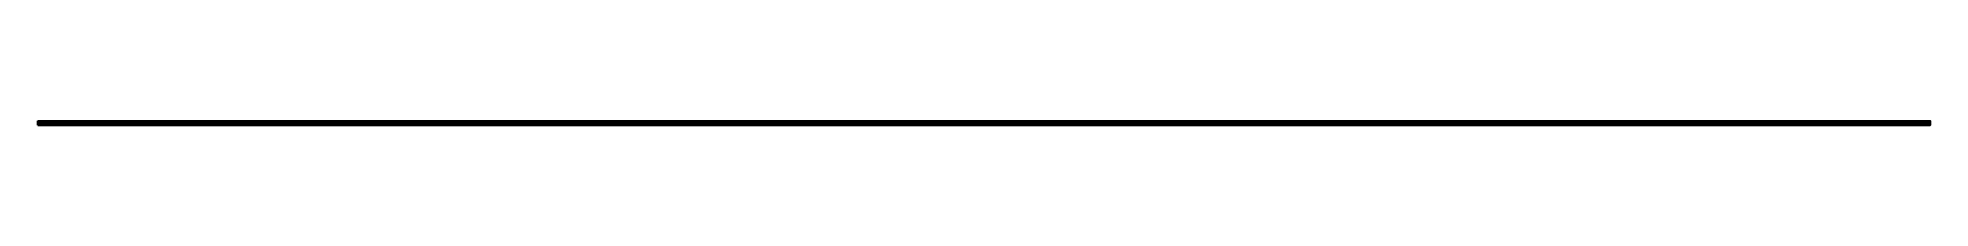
# Model space of a CAD drawing. Header units: millimetres. Extents: x -2000 to 0, y -2 to 2.
import ezdxf

# ---------------------------------------------------------------- set-up
doc = ezdxf.new("R2010")
doc.units = ezdxf.units.MM
doc.header["$MEASUREMENT"] = 0
doc.layers.add('2 Meter Open Rail', color=7, linetype='Continuous')

msp = doc.modelspace()

# ---------------------------------------------------------------- linework, layer by layer
at = {"layer": '2 Meter Open Rail', "lineweight": 30}
for p, q in [((-2000, 2.4, 19.9), (-2000, 2.4, 20.1)), ((-2000, 2.4, 20.1), (0, 2.4, 20.1)), ((-2000, 2.4, 19.9), (0, 2.4, 19.9)), ((-2000, 2.3, 20.4), (0, 2.3, 20.4)), ((-2000, 0, 19.5), (-2000, 2, 19.5)), ((-2000, 2, 19.5), (0, 2, 19.5)), ((-2000, 0.3, 22.4), (0, 0.3, 22.4)), ((-2000, 0, 0.4), (-2000, 0, 19.5)), ((-2000, 0, 19.5), (0, 0, 19.5)), ((-2000, 0, 19.5), (-2000, 0, 22.5)), ((-1000, 2.4, 20.1), (-1000, 2.4, 19.9)), ((-1000, 2.4, 69.9), (-1000, 2.4, 70.1)), ((-1000, 2.4, 70.1), (0, 2.4, 70.1)), ((-1000, 2.4, 69.9), (0, 2.4, 69.9)), ((-1000, 2.3, 70.4), (0, 2.3, 70.4)), ((-1000, 2, 19.5), (-1000, 0, 19.5)), ((-1000, 0, 69.5), (-1000, 2, 69.5)), ((-1000, 2, 69.5), (0, 2, 69.5)), ((-1000, 0.3, 72.4), (0, 0.3, 72.4)), ((-1000, 0, 19.5), (-1000, 0, 0.4)), ((-1000, 0, 50.4), (-1000, 0, 69.5)), ((-1000, 0, 69.5), (0, 0, 69.5)), ((-1000, 0, 69.5), (-1000, 0, 72.5)), ((0, 2.4, 19.9), (0, 2.4, 20.1)), ((0, 0, 19.5), (0, 2, 19.5)), ((0, 0, 0.4), (0, 0, 19.5)), ((0, 0, 19.5), (0, 0, 22.5)), ((-2000, -2.4, 11.3), (-2000, 0, 11.3)), ((-2000, 0, 0.4), (0, 0, 0.4)), ((-2000, -0.3, 22.4), (0, -0.3, 22.4)), ((-2000, -2), (-2000, -0.4)), ((-2000, -0.4), (0, -0.4)), ((-2000, -2), (0, -2)), ((-2000, -2.3, 20.4), (0, -2.3, 20.4)), ((-2000, -2.4, 20.1), (-2000, -2.4, 0.4)), ((-2000, -2.4, 0.4), (0, -2.4, 0.4)), ((-2000, -2.4, 20.1), (0, -2.4, 20.1)), ((-1977.7, 0, 6.4), (-1977.7, -2.4, 6.4)), ((-1977.7, 0, 13.1), (-1977.7, -2.4, 13.1)), ((-1972.3, 0, 6.4), (-1972.3, -2.4, 6.4)), ((-1972.3, 0, 13.1), (-1972.3, -2.4, 13.1)), ((-1927.7, 0, 6.4), (-1927.7, -2.4, 6.4)), ((-1927.7, 0, 13.1), (-1927.7, -2.4, 13.1)), ((-1922.3, 0, 6.4), (-1922.3, -2.4, 6.4)), ((-1922.3, 0, 13.1), (-1922.3, -2.4, 13.1)), ((-1877.7, 0, 6.4), (-1877.7, -2.4, 6.4)), ((-1877.7, 0, 13.1), (-1877.7, -2.4, 13.1)), ((-1872.3, 0, 6.4), (-1872.3, -2.4, 6.4)), ((-1872.3, 0, 13.1), (-1872.3, -2.4, 13.1)), ((-1827.7, 0, 6.4), (-1827.7, -2.4, 6.4)), ((-1827.7, 0, 13.1), (-1827.7, -2.4, 13.1)), ((-1822.3, 0, 6.4), (-1822.3, -2.4, 6.4)), ((-1822.3, 0, 13.1), (-1822.3, -2.4, 13.1)), ((-1777.7, 0, 6.4), (-1777.7, -2.4, 6.4)), ((-1777.7, 0, 13.1), (-1777.7, -2.4, 13.1)), ((-1772.3, 0, 6.4), (-1772.3, -2.4, 6.4)), ((-1772.3, 0, 13.1), (-1772.3, -2.4, 13.1)), ((-1727.7, 0, 6.4), (-1727.7, -2.4, 6.4)), ((-1727.7, 0, 13.1), (-1727.7, -2.4, 13.1)), ((-1722.3, 0, 6.4), (-1722.3, -2.4, 6.4)), ((-1722.3, 0, 13.1), (-1722.3, -2.4, 13.1)), ((-1677.7, 0, 6.4), (-1677.7, -2.4, 6.4)), ((-1677.7, 0, 13.1), (-1677.7, -2.4, 13.1)), ((-1672.3, 0, 6.4), (-1672.3, -2.4, 6.4)), ((-1672.3, 0, 13.1), (-1672.3, -2.4, 13.1)), ((-1627.7, 0, 6.4), (-1627.7, -2.4, 6.4)), ((-1627.7, 0, 13.1), (-1627.7, -2.4, 13.1)), ((-1622.3, 0, 6.4), (-1622.3, -2.4, 6.4)), ((-1622.3, 0, 13.1), (-1622.3, -2.4, 13.1)), ((-1577.7, 0, 6.4), (-1577.7, -2.4, 6.4)), ((-1577.7, 0, 13.1), (-1577.7, -2.4, 13.1)), ((-1572.3, 0, 6.4), (-1572.3, -2.4, 6.4)), ((-1572.3, 0, 13.1), (-1572.3, -2.4, 13.1)), ((-1527.7, 0, 6.4), (-1527.7, -2.4, 6.4)), ((-1527.7, 0, 13.1), (-1527.7, -2.4, 13.1)), ((-1522.3, 0, 6.4), (-1522.3, -2.4, 6.4)), ((-1522.3, 0, 13.1), (-1522.3, -2.4, 13.1)), ((-1477.7, 0, 6.4), (-1477.7, -2.4, 6.4)), ((-1477.7, 0, 13.1), (-1477.7, -2.4, 13.1)), ((-1472.3, 0, 6.4), (-1472.3, -2.4, 6.4)), ((-1472.3, 0, 13.1), (-1472.3, -2.4, 13.1)), ((-1427.7, 0, 6.4), (-1427.7, -2.4, 6.4)), ((-1427.7, 0, 13.1), (-1427.7, -2.4, 13.1)), ((-1422.3, 0, 6.4), (-1422.3, -2.4, 6.4)), ((-1422.3, 0, 13.1), (-1422.3, -2.4, 13.1)), ((-1377.7, 0, 6.4), (-1377.7, -2.4, 6.4)), ((-1377.7, 0, 13.1), (-1377.7, -2.4, 13.1)), ((-1372.3, 0, 6.4), (-1372.3, -2.4, 6.4)), ((-1372.3, 0, 13.1), (-1372.3, -2.4, 13.1)), ((-1327.7, 0, 6.4), (-1327.7, -2.4, 6.4)), ((-1327.7, 0, 13.1), (-1327.7, -2.4, 13.1)), ((-1322.3, 0, 6.4), (-1322.3, -2.4, 6.4)), ((-1322.3, 0, 13.1), (-1322.3, -2.4, 13.1)), ((-1277.7, 0, 6.4), (-1277.7, -2.4, 6.4)), ((-1277.7, 0, 13.1), (-1277.7, -2.4, 13.1)), ((-1272.3, 0, 6.4), (-1272.3, -2.4, 6.4)), ((-1272.3, 0, 13.1), (-1272.3, -2.4, 13.1)), ((-1227.7, 0, 6.4), (-1227.7, -2.4, 6.4)), ((-1227.7, 0, 13.1), (-1227.7, -2.4, 13.1)), ((-1222.3, 0, 6.4), (-1222.3, -2.4, 6.4)), ((-1222.3, 0, 13.1), (-1222.3, -2.4, 13.1)), ((-1177.7, 0, 6.4), (-1177.7, -2.4, 6.4)), ((-1177.7, 0, 13.1), (-1177.7, -2.4, 13.1)), ((-1172.3, 0, 6.4), (-1172.3, -2.4, 6.4)), ((-1172.3, 0, 13.1), (-1172.3, -2.4, 13.1)), ((-1127.7, 0, 6.4), (-1127.7, -2.4, 6.4)), ((-1127.7, 0, 13.1), (-1127.7, -2.4, 13.1)), ((-1122.3, 0, 6.4), (-1122.3, -2.4, 6.4)), ((-1122.3, 0, 13.1), (-1122.3, -2.4, 13.1)), ((-1077.7, 0, 6.4), (-1077.7, -2.4, 6.4)), ((-1077.7, 0, 13.1), (-1077.7, -2.4, 13.1)), ((-1072.3, 0, 6.4), (-1072.3, -2.4, 6.4)), ((-1072.3, 0, 13.1), (-1072.3, -2.4, 13.1)), ((-1027.7, 0, 6.4), (-1027.7, -2.4, 6.4)), ((-1027.7, 0, 13.1), (-1027.7, -2.4, 13.1)), ((-1022.4, 0, 6.4), (-1022.4, -2.4, 6.4)), ((-1022.4, 0, 13.1), (-1022.4, -2.4, 13.1)), ((-1000, -2.4, 61.3), (-1000, 0, 61.3)), ((-1000, 0, 50.4), (0, 0, 50.4)), ((-1000, -0.3, 72.4), (0, -0.3, 72.4)), ((-1000, -0.4), (-1000, -2)), ((-1000, -2, 50), (-1000, -0.4, 50)), ((-1000, -0.4, 50), (0, -0.4, 50)), ((-1000, -2, 50), (0, -2, 50)), ((-1000, -2.3, 70.4), (0, -2.3, 70.4)), ((-1000, -2.4, 0.4), (-1000, -2.4, 20.1)), ((-1000, -2.4, 70.1), (-1000, -2.4, 50.4)), ((-1000, -2.4, 50.4), (0, -2.4, 50.4)), ((-1000, -2.4, 70.1), (0, -2.4, 70.1)), ((-977.7, 0, 56.4), (-977.7, -2.4, 56.4)), ((-977.7, 0, 63.1), (-977.7, -2.4, 63.1)), ((-977.7, 0, 6.4), (-977.7, -2.4, 6.4)), ((-977.7, 0, 13.1), (-977.7, -2.4, 13.1)), ((-972.4, 0, 56.4), (-972.4, -2.4, 56.4)), ((-972.4, 0, 63.1), (-972.4, -2.4, 63.1)), ((-972.4, 0, 6.4), (-972.4, -2.4, 6.4)), ((-972.4, 0, 13.1), (-972.4, -2.4, 13.1)), ((-927.7, 0, 56.4), (-927.7, -2.4, 56.4)), ((-927.7, 0, 63.1), (-927.7, -2.4, 63.1)), ((-927.7, 0, 6.4), (-927.7, -2.4, 6.4)), ((-927.7, 0, 13.1), (-927.7, -2.4, 13.1)), ((-922.4, 0, 56.4), (-922.4, -2.4, 56.4)), ((-922.4, 0, 63.1), (-922.4, -2.4, 63.1)), ((-922.4, 0, 6.4), (-922.4, -2.4, 6.4)), ((-922.4, 0, 13.1), (-922.4, -2.4, 13.1)), ((-877.7, 0, 56.4), (-877.7, -2.4, 56.4)), ((-877.7, 0, 63.1), (-877.7, -2.4, 63.1)), ((-877.7, 0, 6.4), (-877.7, -2.4, 6.4)), ((-877.7, 0, 13.1), (-877.7, -2.4, 13.1)), ((-872.4, 0, 56.4), (-872.4, -2.4, 56.4)), ((-872.4, 0, 63.1), (-872.4, -2.4, 63.1)), ((-872.4, 0, 6.4), (-872.4, -2.4, 6.4)), ((-872.4, 0, 13.1), (-872.4, -2.4, 13.1)), ((-827.7, 0, 56.4), (-827.7, -2.4, 56.4)), ((-827.7, 0, 63.1), (-827.7, -2.4, 63.1)), ((-827.7, 0, 6.4), (-827.7, -2.4, 6.4)), ((-827.7, 0, 13.1), (-827.7, -2.4, 13.1)), ((-822.4, 0, 56.4), (-822.4, -2.4, 56.4)), ((-822.4, 0, 63.1), (-822.4, -2.4, 63.1)), ((-822.4, 0, 6.4), (-822.4, -2.4, 6.4)), ((-822.4, 0, 13.1), (-822.4, -2.4, 13.1)), ((-777.7, 0, 56.4), (-777.7, -2.4, 56.4)), ((-777.7, 0, 63.1), (-777.7, -2.4, 63.1)), ((-777.7, 0, 6.4), (-777.7, -2.4, 6.4)), ((-777.7, 0, 13.1), (-777.7, -2.4, 13.1)), ((-772.4, 0, 56.4), (-772.4, -2.4, 56.4)), ((-772.4, 0, 63.1), (-772.4, -2.4, 63.1)), ((-772.4, 0, 6.4), (-772.4, -2.4, 6.4)), ((-772.4, 0, 13.1), (-772.4, -2.4, 13.1)), ((-727.7, 0, 56.4), (-727.7, -2.4, 56.4)), ((-727.7, 0, 63.1), (-727.7, -2.4, 63.1)), ((-727.7, 0, 6.4), (-727.7, -2.4, 6.4)), ((-727.7, 0, 13.1), (-727.7, -2.4, 13.1)), ((-722.4, 0, 56.4), (-722.4, -2.4, 56.4)), ((-722.4, 0, 63.1), (-722.4, -2.4, 63.1)), ((-722.4, 0, 6.4), (-722.4, -2.4, 6.4)), ((-722.4, 0, 13.1), (-722.4, -2.4, 13.1)), ((-677.7, 0, 56.4), (-677.7, -2.4, 56.4)), ((-677.7, 0, 63.1), (-677.7, -2.4, 63.1)), ((-677.7, 0, 6.4), (-677.7, -2.4, 6.4)), ((-677.7, 0, 13.1), (-677.7, -2.4, 13.1)), ((-672.4, 0, 56.4), (-672.4, -2.4, 56.4)), ((-672.4, 0, 63.1), (-672.4, -2.4, 63.1)), ((-672.4, 0, 6.4), (-672.4, -2.4, 6.4)), ((-672.4, 0, 13.1), (-672.4, -2.4, 13.1)), ((-627.7, 0, 56.4), (-627.7, -2.4, 56.4)), ((-627.7, 0, 63.1), (-627.7, -2.4, 63.1)), ((-627.7, 0, 6.4), (-627.7, -2.4, 6.4)), ((-627.7, 0, 13.1), (-627.7, -2.4, 13.1)), ((-622.4, 0, 56.4), (-622.4, -2.4, 56.4)), ((-622.4, 0, 63.1), (-622.4, -2.4, 63.1)), ((-622.4, 0, 6.4), (-622.4, -2.4, 6.4)), ((-622.4, 0, 13.1), (-622.4, -2.4, 13.1)), ((-577.7, 0, 56.4), (-577.7, -2.4, 56.4)), ((-577.7, 0, 63.1), (-577.7, -2.4, 63.1)), ((-577.7, 0, 6.4), (-577.7, -2.4, 6.4)), ((-577.7, 0, 13.1), (-577.7, -2.4, 13.1)), ((-572.4, 0, 56.4), (-572.4, -2.4, 56.4)), ((-572.4, 0, 63.1), (-572.4, -2.4, 63.1)), ((-572.4, 0, 6.4), (-572.4, -2.4, 6.4)), ((-572.4, 0, 13.1), (-572.4, -2.4, 13.1)), ((-527.7, 0, 56.4), (-527.7, -2.4, 56.4)), ((-527.7, 0, 63.1), (-527.7, -2.4, 63.1)), ((-527.7, 0, 6.4), (-527.7, -2.4, 6.4)), ((-527.7, 0, 13.1), (-527.7, -2.4, 13.1)), ((-522.4, 0, 56.4), (-522.4, -2.4, 56.4)), ((-522.4, 0, 63.1), (-522.4, -2.4, 63.1)), ((-522.4, 0, 6.4), (-522.4, -2.4, 6.4)), ((-522.4, 0, 13.1), (-522.4, -2.4, 13.1)), ((-477.7, 0, 6.4), (-477.7, -2.4, 6.4)), ((-477.7, 0, 13.1), (-477.7, -2.4, 13.1)), ((-477.7, 0, 56.4), (-477.7, -2.4, 56.4)), ((-477.7, 0, 63.1), (-477.7, -2.4, 63.1)), ((-472.4, 0, 13.1), (-472.4, -2.4, 13.1)), ((-472.4, 0, 56.4), (-472.4, -2.4, 56.4)), ((-472.4, 0, 6.4), (-472.4, -2.4, 6.4)), ((-472.4, 0, 63.1), (-472.4, -2.4, 63.1)), ((-427.7, 0, 6.4), (-427.7, -2.4, 6.4)), ((-427.7, 0, 13.1), (-427.7, -2.4, 13.1)), ((-427.7, 0, 56.4), (-427.7, -2.4, 56.4)), ((-427.7, 0, 63.1), (-427.7, -2.4, 63.1)), ((-422.4, 0, 13.1), (-422.4, -2.4, 13.1)), ((-422.4, 0, 56.4), (-422.4, -2.4, 56.4)), ((-422.4, 0, 6.4), (-422.4, -2.4, 6.4)), ((-422.4, 0, 63.1), (-422.4, -2.4, 63.1)), ((-377.7, 0, 6.4), (-377.7, -2.4, 6.4)), ((-377.7, 0, 13.1), (-377.7, -2.4, 13.1)), ((-377.7, 0, 56.4), (-377.7, -2.4, 56.4)), ((-377.7, 0, 63.1), (-377.7, -2.4, 63.1)), ((-372.4, 0, 13.1), (-372.4, -2.4, 13.1)), ((-372.4, 0, 56.4), (-372.4, -2.4, 56.4)), ((-372.4, 0, 6.4), (-372.4, -2.4, 6.4)), ((-372.4, 0, 63.1), (-372.4, -2.4, 63.1)), ((-327.7, 0, 6.4), (-327.7, -2.4, 6.4)), ((-327.7, 0, 13.1), (-327.7, -2.4, 13.1)), ((-327.7, 0, 56.4), (-327.7, -2.4, 56.4)), ((-327.7, 0, 63.1), (-327.7, -2.4, 63.1)), ((-322.4, 0, 13.1), (-322.4, -2.4, 13.1)), ((-322.4, 0, 56.4), (-322.4, -2.4, 56.4)), ((-322.4, 0, 6.4), (-322.4, -2.4, 6.4)), ((-322.4, 0, 63.1), (-322.4, -2.4, 63.1)), ((-277.7, 0, 6.4), (-277.7, -2.4, 6.4)), ((-277.7, 0, 13.1), (-277.7, -2.4, 13.1)), ((-277.7, 0, 56.4), (-277.7, -2.4, 56.4)), ((-277.7, 0, 63.1), (-277.7, -2.4, 63.1)), ((-272.4, 0, 13.1), (-272.4, -2.4, 13.1)), ((-272.4, 0, 56.4), (-272.4, -2.4, 56.4)), ((-272.4, 0, 6.4), (-272.4, -2.4, 6.4)), ((-272.4, 0, 63.1), (-272.4, -2.4, 63.1)), ((-227.7, 0, 6.4), (-227.7, -2.4, 6.4)), ((-227.7, 0, 13.1), (-227.7, -2.4, 13.1)), ((-227.7, 0, 56.4), (-227.7, -2.4, 56.4)), ((-227.7, 0, 63.1), (-227.7, -2.4, 63.1)), ((-222.4, 0, 13.1), (-222.4, -2.4, 13.1)), ((-222.4, 0, 6.4), (-222.4, -2.4, 6.4)), ((-222.4, 0, 56.4), (-222.4, -2.4, 56.4)), ((-222.4, 0, 63.1), (-222.4, -2.4, 63.1)), ((-177.7, 0, 6.4), (-177.7, -2.4, 6.4)), ((-177.7, 0, 13.1), (-177.7, -2.4, 13.1)), ((-177.7, 0, 56.4), (-177.7, -2.4, 56.4)), ((-177.7, 0, 63.1), (-177.7, -2.4, 63.1)), ((-172.4, 0, 13.1), (-172.4, -2.4, 13.1)), ((-172.4, 0, 6.4), (-172.4, -2.4, 6.4)), ((-172.4, 0, 56.4), (-172.4, -2.4, 56.4)), ((-172.4, 0, 63.1), (-172.4, -2.4, 63.1)), ((-127.7, 0, 6.4), (-127.7, -2.4, 6.4)), ((-127.7, 0, 13.1), (-127.7, -2.4, 13.1)), ((-127.7, 0, 56.4), (-127.7, -2.4, 56.4)), ((-127.7, 0, 63.1), (-127.7, -2.4, 63.1)), ((-122.4, 0, 13.1), (-122.4, -2.4, 13.1)), ((-122.4, 0, 6.4), (-122.4, -2.4, 6.4)), ((-122.4, 0, 56.4), (-122.4, -2.4, 56.4)), ((-122.4, 0, 63.1), (-122.4, -2.4, 63.1)), ((-77.7, 0, 6.4), (-77.7, -2.4, 6.4)), ((-77.7, 0, 13.1), (-77.7, -2.4, 13.1)), ((-77.7, 0, 56.4), (-77.7, -2.4, 56.4)), ((-77.7, 0, 63.1), (-77.7, -2.4, 63.1)), ((-72.4, 0, 13.1), (-72.4, -2.4, 13.1)), ((-72.4, 0, 56.4), (-72.4, -2.4, 56.4)), ((-72.4, 0, 6.4), (-72.4, -2.4, 6.4)), ((-72.4, 0, 63.1), (-72.4, -2.4, 63.1)), ((-27.7, 0, 6.4), (-27.7, -2.4, 6.4)), ((-27.7, 0, 13.1), (-27.7, -2.4, 13.1)), ((-27.7, 0, 56.4), (-27.7, -2.4, 56.4)), ((-27.7, 0, 63.1), (-27.7, -2.4, 63.1)), ((-22.4, 0, 13.1), (-22.4, -2.4, 13.1)), ((-22.4, 0, 56.4), (-22.4, -2.4, 56.4)), ((-22.4, 0, 6.4), (-22.4, -2.4, 6.4)), ((-22.4, 0, 63.1), (-22.4, -2.4, 63.1)), ((0, -2.4, 11.3), (0, 0, 11.3)), ((0, -2), (0, -0.4)), ((0, -2.4, 20.1), (0, -2.4, 0.4))]:
    msp.add_line(p, q, dxfattribs=at)
at = {"layer": '2 Meter Open Rail', "lineweight": 30, "extrusion": (1, 0, 0)}
for points in [[(2.3, 20.4), (0.3, 22.4)], [(0.3, 22.4), (2.3, 20.4)], [(2.3, 70.4), (0.3, 72.4)], [(2.3, 20.4), (0.3, 22.4)], [(-0.3, 22.4), (-2.3, 20.4)], [(-2.3, 20.4), (-0.3, 22.4)], [(-0.3, 72.4), (-2.3, 70.4)], [(-0.3, 22.4), (-2.3, 20.4)]]:
    msp.add_lwpolyline(points, dxfattribs=at)
for centre, start, end in [((2, 19.9, -2000), 270, 360), ((2, 20.1, -2000), 0, 45), ((0, 22.1, -2000), 45, 135), ((2, 20.1, -1000), 0, 45), ((2, 19.9, -1000), 270, 360), ((2, 69.9, -1000), 270, 360), ((2, 70.1, -1000), 0, 45), ((0, 22.1, -1000), 45, 135), ((0, 72.1, -1000), 45, 135), ((2, 19.9), 270, 360), ((2, 20.1), 0, 45), ((0, 22.1), 45, 135), ((-0.4, 0.4, -2000), 270, 0), ((-2, 0.4, -2000), 180, 270), ((-2, 20.1, -2000), 135, 180), ((-0.4, 0.4, -1000), 270, 0), ((-0.4, 50.4, -1000), 270, 0), ((-2, 0.4, -1000), 180, 270), ((-2, 50.4, -1000), 180, 270), ((-2, 20.1, -1000), 135, 180), ((-2, 70.1, -1000), 135, 180), ((-0.4, 0.4), 270, 0), ((-2, 0.4), 180, 270), ((-2, 20.1), 135, 180)]:
    msp.add_arc(centre, 0.406, start, end, dxfattribs=at)
at = {"layer": '2 Meter Open Rail', "lineweight": 30, "extrusion": (7.7327e-17, -1, 2.96041e-16)}
for points in [[(-972.4, 0, 56.4), (-972.4, 0, 58.6), (-972.4, 0, 60.9), (-972.4, 0, 63.1), (-972.4, 0, 64.7), (-973.4, 0, 65.8), (-975, 0, 65.8), (-976.6, 0, 65.8), (-977.7, 0, 64.7), (-977.7, 0, 63.1), (-977.7, 0, 60.9), (-977.7, 0, 58.6), (-977.7, 0, 56.4), (-977.7, 0, 54.9), (-976.6, 0, 53.8), (-975, 0, 53.8), (-973.4, 0, 53.8), (-972.4, 0, 54.9), (-972.4, 0, 56.4)], [(-772.4, 0, 56.4), (-772.4, 0, 58.6), (-772.4, 0, 60.9), (-772.4, 0, 63.1), (-772.4, 0, 64.7), (-773.4, 0, 65.8), (-775, 0, 65.8), (-776.6, 0, 65.8), (-777.7, 0, 64.7), (-777.7, 0, 63.1), (-777.7, 0, 60.9), (-777.7, 0, 58.6), (-777.7, 0, 56.4), (-777.7, 0, 54.9), (-776.6, 0, 53.8), (-775, 0, 53.8), (-773.4, 0, 53.8), (-772.4, 0, 54.9), (-772.4, 0, 56.4)], [(-722.4, 0, 56.4), (-722.4, 0, 58.6), (-722.4, 0, 60.9), (-722.4, 0, 63.1), (-722.4, 0, 64.7), (-723.4, 0, 65.8), (-725, 0, 65.8), (-726.6, 0, 65.8), (-727.7, 0, 64.7), (-727.7, 0, 63.1), (-727.7, 0, 60.9), (-727.7, 0, 58.6), (-727.7, 0, 56.4), (-727.7, 0, 54.9), (-726.6, 0, 53.8), (-725, 0, 53.8), (-723.4, 0, 53.8), (-722.4, 0, 54.9), (-722.4, 0, 56.4)], [(-622.4, 0, 56.4), (-622.4, 0, 58.6), (-622.4, 0, 60.9), (-622.4, 0, 63.1), (-622.4, 0, 64.7), (-623.4, 0, 65.8), (-625, 0, 65.8), (-626.6, 0, 65.8), (-627.7, 0, 64.7), (-627.7, 0, 63.1), (-627.7, 0, 60.9), (-627.7, 0, 58.6), (-627.7, 0, 56.4), (-627.7, 0, 54.9), (-626.6, 0, 53.8), (-625, 0, 53.8), (-623.4, 0, 53.8), (-622.4, 0, 54.9), (-622.4, 0, 56.4)], [(-372.4, 0, 56.4), (-372.4, 0, 58.6), (-372.4, 0, 60.9), (-372.4, 0, 63.1), (-372.4, 0, 64.7), (-373.4, 0, 65.8), (-375, 0, 65.8), (-376.6, 0, 65.8), (-377.7, 0, 64.7), (-377.7, 0, 63.1), (-377.7, 0, 60.9), (-377.7, 0, 58.6), (-377.7, 0, 56.4), (-377.7, 0, 54.9), (-376.6, 0, 53.8), (-375, 0, 53.8), (-373.4, 0, 53.8), (-372.4, 0, 54.9), (-372.4, 0, 56.4)], [(-1722.3, 0, 6.4), (-1722.3, 0, 8.6), (-1722.3, 0, 10.9), (-1722.3, 0, 13.1), (-1722.3, 0, 14.7), (-1723.4, 0, 15.8), (-1725, 0, 15.8), (-1726.6, 0, 15.8), (-1727.7, 0, 14.7), (-1727.7, 0, 13.1), (-1727.7, 0, 10.9), (-1727.7, 0, 8.6), (-1727.7, 0, 6.4), (-1727.7, 0, 4.9), (-1726.6, 0, 3.8), (-1725, 0, 3.8), (-1723.4, 0, 3.8), (-1722.3, 0, 4.9), (-1722.3, 0, 6.4)], [(-1622.3, 0, 6.4), (-1622.3, 0, 8.6), (-1622.3, 0, 10.9), (-1622.3, 0, 13.1), (-1622.3, 0, 14.7), (-1623.4, 0, 15.8), (-1625, 0, 15.8), (-1626.6, 0, 15.8), (-1627.7, 0, 14.7), (-1627.7, 0, 13.1), (-1627.7, 0, 10.9), (-1627.7, 0, 8.6), (-1627.7, 0, 6.4), (-1627.7, 0, 4.9), (-1626.6, 0, 3.8), (-1625, 0, 3.8), (-1623.4, 0, 3.8), (-1622.3, 0, 4.9), (-1622.3, 0, 6.4)]]:
    msp.add_rational_spline(points, [1, 1, 1, 1, 0.804737854124, 0.804737854124, 1, 0.804737854124, 0.804737854124, 1, 1, 1, 1, 0.804737854124, 0.804737854124, 1, 0.804737854124, 0.804737854124, 1], degree=3, knots=[0, 0, 0, 0, 6.7, 6.7, 6.7, 10.861725, 10.861725, 10.861725, 15.02345, 15.02345, 15.02345, 21.72345, 21.72345, 21.72345, 25.885175, 25.885175, 25.885175, 30.0469, 30.0469, 30.0469, 30.0469], dxfattribs=at)
at = {"layer": '2 Meter Open Rail', "lineweight": 30, "extrusion": (-8.29315e-17, -1, 3.17497e-16)}
for points in [[(-922.4, 0, 56.4), (-922.4, 0, 58.6), (-922.4, 0, 60.9), (-922.4, 0, 63.1), (-922.4, 0, 64.7), (-923.4, 0, 65.8), (-925, 0, 65.8), (-926.6, 0, 65.8), (-927.7, 0, 64.7), (-927.7, 0, 63.1), (-927.7, 0, 60.9), (-927.7, 0, 58.6), (-927.7, 0, 56.4), (-927.7, 0, 54.9), (-926.6, 0, 53.8), (-925, 0, 53.8), (-923.4, 0, 53.8), (-922.4, 0, 54.9), (-922.4, 0, 56.4)], [(-872.4, 0, 56.4), (-872.4, 0, 58.6), (-872.4, 0, 60.9), (-872.4, 0, 63.1), (-872.4, 0, 64.7), (-873.4, 0, 65.8), (-875, 0, 65.8), (-876.6, 0, 65.8), (-877.7, 0, 64.7), (-877.7, 0, 63.1), (-877.7, 0, 60.9), (-877.7, 0, 58.6), (-877.7, 0, 56.4), (-877.7, 0, 54.9), (-876.6, 0, 53.8), (-875, 0, 53.8), (-873.4, 0, 53.8), (-872.4, 0, 54.9), (-872.4, 0, 56.4)], [(-822.4, 0, 56.4), (-822.4, 0, 58.6), (-822.4, 0, 60.9), (-822.4, 0, 63.1), (-822.4, 0, 64.7), (-823.4, 0, 65.8), (-825, 0, 65.8), (-826.6, 0, 65.8), (-827.7, 0, 64.7), (-827.7, 0, 63.1), (-827.7, 0, 60.9), (-827.7, 0, 58.6), (-827.7, 0, 56.4), (-827.7, 0, 54.9), (-826.6, 0, 53.8), (-825, 0, 53.8), (-823.4, 0, 53.8), (-822.4, 0, 54.9), (-822.4, 0, 56.4)], [(-522.4, 0, 56.4), (-522.4, 0, 58.6), (-522.4, 0, 60.9), (-522.4, 0, 63.1), (-522.4, 0, 64.7), (-523.4, 0, 65.8), (-525, 0, 65.8), (-526.6, 0, 65.8), (-527.7, 0, 64.7), (-527.7, 0, 63.1), (-527.7, 0, 60.9), (-527.7, 0, 58.6), (-527.7, 0, 56.4), (-527.7, 0, 54.9), (-526.6, 0, 53.8), (-525, 0, 53.8), (-523.4, 0, 53.8), (-522.4, 0, 54.9), (-522.4, 0, 56.4)], [(-322.4, 0, 56.4), (-322.4, 0, 58.6), (-322.4, 0, 60.9), (-322.4, 0, 63.1), (-322.4, 0, 64.7), (-323.4, 0, 65.8), (-325, 0, 65.8), (-326.6, 0, 65.8), (-327.7, 0, 64.7), (-327.7, 0, 63.1), (-327.7, 0, 60.9), (-327.7, 0, 58.6), (-327.7, 0, 56.4), (-327.7, 0, 54.9), (-326.6, 0, 53.8), (-325, 0, 53.8), (-323.4, 0, 53.8), (-322.4, 0, 54.9), (-322.4, 0, 56.4)], [(-72.4, 0, 56.4), (-72.4, 0, 58.6), (-72.4, 0, 60.9), (-72.4, 0, 63.1), (-72.4, 0, 64.7), (-73.4, 0, 65.8), (-75, 0, 65.8), (-76.6, 0, 65.8), (-77.7, 0, 64.7), (-77.7, 0, 63.1), (-77.7, 0, 60.9), (-77.7, 0, 58.6), (-77.7, 0, 56.4), (-77.7, 0, 54.9), (-76.6, 0, 53.8), (-75, 0, 53.8), (-73.4, 0, 53.8), (-72.4, 0, 54.9), (-72.4, 0, 56.4)], [(-1322.3, 0, 6.4), (-1322.3, 0, 8.6), (-1322.3, 0, 10.9), (-1322.3, 0, 13.1), (-1322.3, 0, 14.7), (-1323.4, 0, 15.8), (-1325, 0, 15.8), (-1326.6, 0, 15.8), (-1327.7, 0, 14.7), (-1327.7, 0, 13.1), (-1327.7, 0, 10.9), (-1327.7, 0, 8.6), (-1327.7, 0, 6.4), (-1327.7, 0, 4.9), (-1326.6, 0, 3.8), (-1325, 0, 3.8), (-1323.4, 0, 3.8), (-1322.3, 0, 4.9), (-1322.3, 0, 6.4)], [(-1072.3, 0, 6.4), (-1072.3, 0, 8.6), (-1072.3, 0, 10.9), (-1072.3, 0, 13.1), (-1072.3, 0, 14.7), (-1073.4, 0, 15.8), (-1075, 0, 15.8), (-1076.6, 0, 15.8), (-1077.7, 0, 14.7), (-1077.7, 0, 13.1), (-1077.7, 0, 10.9), (-1077.7, 0, 8.6), (-1077.7, 0, 6.4), (-1077.7, 0, 4.9), (-1076.6, 0, 3.8), (-1075, 0, 3.8), (-1073.4, 0, 3.8), (-1072.3, 0, 4.9), (-1072.3, 0, 6.4)], [(-572.4, 0, 6.4), (-572.4, 0, 8.6), (-572.4, 0, 10.9), (-572.4, 0, 13.1), (-572.4, 0, 14.7), (-573.4, 0, 15.8), (-575, 0, 15.8), (-576.6, 0, 15.8), (-577.7, 0, 14.7), (-577.7, 0, 13.1), (-577.7, 0, 10.9), (-577.7, 0, 8.6), (-577.7, 0, 6.4), (-577.7, 0, 4.9), (-576.6, 0, 3.8), (-575, 0, 3.8), (-573.4, 0, 3.8), (-572.4, 0, 4.9), (-572.4, 0, 6.4)], [(-472.4, 0, 6.4), (-472.4, 0, 8.6), (-472.4, 0, 10.9), (-472.4, 0, 13.1), (-472.4, 0, 14.7), (-473.4, 0, 15.8), (-475, 0, 15.8), (-476.6, 0, 15.8), (-477.7, 0, 14.7), (-477.7, 0, 13.1), (-477.7, 0, 10.9), (-477.7, 0, 8.6), (-477.7, 0, 6.4), (-477.7, 0, 4.9), (-476.6, 0, 3.8), (-475, 0, 3.8), (-473.4, 0, 3.8), (-472.4, 0, 4.9), (-472.4, 0, 6.4)]]:
    msp.add_rational_spline(points, [1, 1, 1, 1, 0.804737854124, 0.804737854124, 1, 0.804737854124, 0.804737854124, 1, 1, 1, 1, 0.804737854124, 0.804737854124, 1, 0.804737854124, 0.804737854124, 1], degree=3, knots=[0, 0, 0, 0, 6.7, 6.7, 6.7, 10.861725, 10.861725, 10.861725, 15.02345, 15.02345, 15.02345, 21.72345, 21.72345, 21.72345, 25.885175, 25.885175, 25.885175, 30.0469, 30.0469, 30.0469, 30.0469], dxfattribs=at)
at = {"layer": '2 Meter Open Rail', "lineweight": 30, "extrusion": (8.29315e-17, 1, -3.17497e-16)}
for points in [[(-672.4, 0, 56.4), (-672.4, 0, 58.6), (-672.4, 0, 60.9), (-672.4, 0, 63.1), (-672.4, 0, 64.7), (-673.4, 0, 65.8), (-675, 0, 65.8), (-676.6, 0, 65.8), (-677.7, 0, 64.7), (-677.7, 0, 63.1), (-677.7, 0, 60.9), (-677.7, 0, 58.6), (-677.7, 0, 56.4), (-677.7, 0, 54.9), (-676.6, 0, 53.8), (-675, 0, 53.8), (-673.4, 0, 53.8), (-672.4, 0, 54.9), (-672.4, 0, 56.4)], [(-572.4, 0, 56.4), (-572.4, 0, 58.6), (-572.4, 0, 60.9), (-572.4, 0, 63.1), (-572.4, 0, 64.7), (-573.4, 0, 65.8), (-575, 0, 65.8), (-576.6, 0, 65.8), (-577.7, 0, 64.7), (-577.7, 0, 63.1), (-577.7, 0, 60.9), (-577.7, 0, 58.6), (-577.7, 0, 56.4), (-577.7, 0, 54.9), (-576.6, 0, 53.8), (-575, 0, 53.8), (-573.4, 0, 53.8), (-572.4, 0, 54.9), (-572.4, 0, 56.4)], [(-472.4, 0, 56.4), (-472.4, 0, 58.6), (-472.4, 0, 60.9), (-472.4, 0, 63.1), (-472.4, 0, 64.7), (-473.4, 0, 65.8), (-475, 0, 65.8), (-476.6, 0, 65.8), (-477.7, 0, 64.7), (-477.7, 0, 63.1), (-477.7, 0, 60.9), (-477.7, 0, 58.6), (-477.7, 0, 56.4), (-477.7, 0, 54.9), (-476.6, 0, 53.8), (-475, 0, 53.8), (-473.4, 0, 53.8), (-472.4, 0, 54.9), (-472.4, 0, 56.4)], [(-422.4, 0, 56.4), (-422.4, 0, 58.6), (-422.4, 0, 60.9), (-422.4, 0, 63.1), (-422.4, 0, 64.7), (-423.4, 0, 65.8), (-425, 0, 65.8), (-426.6, 0, 65.8), (-427.7, 0, 64.7), (-427.7, 0, 63.1), (-427.7, 0, 60.9), (-427.7, 0, 58.6), (-427.7, 0, 56.4), (-427.7, 0, 54.9), (-426.6, 0, 53.8), (-425, 0, 53.8), (-423.4, 0, 53.8), (-422.4, 0, 54.9), (-422.4, 0, 56.4)], [(-272.4, 0, 56.4), (-272.4, 0, 58.6), (-272.4, 0, 60.9), (-272.4, 0, 63.1), (-272.4, 0, 64.7), (-273.4, 0, 65.8), (-275, 0, 65.8), (-276.6, 0, 65.8), (-277.7, 0, 64.7), (-277.7, 0, 63.1), (-277.7, 0, 60.9), (-277.7, 0, 58.6), (-277.7, 0, 56.4), (-277.7, 0, 54.9), (-276.6, 0, 53.8), (-275, 0, 53.8), (-273.4, 0, 53.8), (-272.4, 0, 54.9), (-272.4, 0, 56.4)], [(-222.4, 0, 56.4), (-222.4, 0, 58.6), (-222.4, 0, 60.9), (-222.4, 0, 63.1), (-222.4, 0, 64.7), (-223.4, 0, 65.8), (-225, 0, 65.8), (-226.6, 0, 65.8), (-227.7, 0, 64.7), (-227.7, 0, 63.1), (-227.7, 0, 60.9), (-227.7, 0, 58.6), (-227.7, 0, 56.4), (-227.7, 0, 54.9), (-226.6, 0, 53.8), (-225, 0, 53.8), (-223.4, 0, 53.8), (-222.4, 0, 54.9), (-222.4, 0, 56.4)], [(-172.4, 0, 56.4), (-172.4, 0, 58.6), (-172.4, 0, 60.9), (-172.4, 0, 63.1), (-172.4, 0, 64.7), (-173.4, 0, 65.8), (-175, 0, 65.8), (-176.6, 0, 65.8), (-177.7, 0, 64.7), (-177.7, 0, 63.1), (-177.7, 0, 60.9), (-177.7, 0, 58.6), (-177.7, 0, 56.4), (-177.7, 0, 54.9), (-176.6, 0, 53.8), (-175, 0, 53.8), (-173.4, 0, 53.8), (-172.4, 0, 54.9), (-172.4, 0, 56.4)], [(-122.4, 0, 56.4), (-122.4, 0, 58.6), (-122.4, 0, 60.9), (-122.4, 0, 63.1), (-122.4, 0, 64.7), (-123.4, 0, 65.8), (-125, 0, 65.8), (-126.6, 0, 65.8), (-127.7, 0, 64.7), (-127.7, 0, 63.1), (-127.7, 0, 60.9), (-127.7, 0, 58.6), (-127.7, 0, 56.4), (-127.7, 0, 54.9), (-126.6, 0, 53.8), (-125, 0, 53.8), (-123.4, 0, 53.8), (-122.4, 0, 54.9), (-122.4, 0, 56.4)], [(-1822.3, 0, 6.4), (-1822.3, 0, 8.6), (-1822.3, 0, 10.9), (-1822.3, 0, 13.1), (-1822.3, 0, 14.7), (-1823.4, 0, 15.8), (-1825, 0, 15.8), (-1826.6, 0, 15.8), (-1827.7, 0, 14.7), (-1827.7, 0, 13.1), (-1827.7, 0, 10.9), (-1827.7, 0, 8.6), (-1827.7, 0, 6.4), (-1827.7, 0, 4.9), (-1826.6, 0, 3.8), (-1825, 0, 3.8), (-1823.4, 0, 3.8), (-1822.3, 0, 4.9), (-1822.3, 0, 6.4)], [(-1522.3, 0, 6.4), (-1522.3, 0, 8.6), (-1522.3, 0, 10.9), (-1522.3, 0, 13.1), (-1522.3, 0, 14.7), (-1523.4, 0, 15.8), (-1525, 0, 15.8), (-1526.6, 0, 15.8), (-1527.7, 0, 14.7), (-1527.7, 0, 13.1), (-1527.7, 0, 10.9), (-1527.7, 0, 8.6), (-1527.7, 0, 6.4), (-1527.7, 0, 4.9), (-1526.6, 0, 3.8), (-1525, 0, 3.8), (-1523.4, 0, 3.8), (-1522.3, 0, 4.9), (-1522.3, 0, 6.4)], [(-872.4, 0, 6.4), (-872.4, 0, 8.6), (-872.4, 0, 10.9), (-872.4, 0, 13.1), (-872.4, 0, 14.7), (-873.4, 0, 15.8), (-875, 0, 15.8), (-876.6, 0, 15.8), (-877.7, 0, 14.7), (-877.7, 0, 13.1), (-877.7, 0, 10.9), (-877.7, 0, 8.6), (-877.7, 0, 6.4), (-877.7, 0, 4.9), (-876.6, 0, 3.8), (-875, 0, 3.8), (-873.4, 0, 3.8), (-872.4, 0, 4.9), (-872.4, 0, 6.4)], [(-622.4, 0, 6.4), (-622.4, 0, 8.6), (-622.4, 0, 10.9), (-622.4, 0, 13.1), (-622.4, 0, 14.7), (-623.4, 0, 15.8), (-625, 0, 15.8), (-626.6, 0, 15.8), (-627.7, 0, 14.7), (-627.7, 0, 13.1), (-627.7, 0, 10.9), (-627.7, 0, 8.6), (-627.7, 0, 6.4), (-627.7, 0, 4.9), (-626.6, 0, 3.8), (-625, 0, 3.8), (-623.4, 0, 3.8), (-622.4, 0, 4.9), (-622.4, 0, 6.4)]]:
    msp.add_rational_spline(points, [1, 1, 1, 1, 0.804737854124, 0.804737854124, 1, 0.804737854124, 0.804737854124, 1, 1, 1, 1, 0.804737854124, 0.804737854124, 1, 0.804737854124, 0.804737854124, 1], degree=3, knots=[0, 0, 0, 0, 6.7, 6.7, 6.7, 10.861725, 10.861725, 10.861725, 15.02345, 15.02345, 15.02345, 21.72345, 21.72345, 21.72345, 25.885175, 25.885175, 25.885175, 30.0469, 30.0469, 30.0469, 30.0469], dxfattribs=at)
at = {"layer": '2 Meter Open Rail', "lineweight": 30, "extrusion": (-7.7327e-17, -1, 2.96041e-16)}
for points in [[(-22.4, 0, 56.4), (-22.4, 0, 58.6), (-22.4, 0, 60.9), (-22.4, 0, 63.1), (-22.4, 0, 64.7), (-23.4, 0, 65.8), (-25, 0, 65.8), (-26.6, 0, 65.8), (-27.7, 0, 64.7), (-27.7, 0, 63.1), (-27.7, 0, 60.9), (-27.7, 0, 58.6), (-27.7, 0, 56.4), (-27.7, 0, 54.9), (-26.6, 0, 53.8), (-25, 0, 53.8), (-23.4, 0, 53.8), (-22.4, 0, 54.9), (-22.4, 0, 56.4)], [(-1022.4, 0, 6.4), (-1022.4, 0, 8.6), (-1022.4, 0, 10.9), (-1022.4, 0, 13.1), (-1022.4, 0, 14.7), (-1023.4, 0, 15.8), (-1025, 0, 15.8), (-1026.6, 0, 15.8), (-1027.7, 0, 14.7), (-1027.7, 0, 13.1), (-1027.7, 0, 10.9), (-1027.7, 0, 8.6), (-1027.7, 0, 6.4), (-1027.7, 0, 4.9), (-1026.6, 0, 3.8), (-1025, 0, 3.8), (-1023.4, 0, 3.8), (-1022.4, 0, 4.9), (-1022.4, 0, 6.4)], [(-972.4, 0, 6.4), (-972.4, 0, 8.6), (-972.4, 0, 10.9), (-972.4, 0, 13.1), (-972.4, 0, 14.7), (-973.4, 0, 15.8), (-975, 0, 15.8), (-976.6, 0, 15.8), (-977.7, 0, 14.7), (-977.7, 0, 13.1), (-977.7, 0, 10.9), (-977.7, 0, 8.6), (-977.7, 0, 6.4), (-977.7, 0, 4.9), (-976.6, 0, 3.8), (-975, 0, 3.8), (-973.4, 0, 3.8), (-972.4, 0, 4.9), (-972.4, 0, 6.4)], [(-672.4, 0, 6.4), (-672.4, 0, 8.6), (-672.4, 0, 10.9), (-672.4, 0, 13.1), (-672.4, 0, 14.7), (-673.4, 0, 15.8), (-675, 0, 15.8), (-676.6, 0, 15.8), (-677.7, 0, 14.7), (-677.7, 0, 13.1), (-677.7, 0, 10.9), (-677.7, 0, 8.6), (-677.7, 0, 6.4), (-677.7, 0, 4.9), (-676.6, 0, 3.8), (-675, 0, 3.8), (-673.4, 0, 3.8), (-672.4, 0, 4.9), (-672.4, 0, 6.4)], [(-122.4, 0, 6.4), (-122.4, 0, 8.6), (-122.4, 0, 10.9), (-122.4, 0, 13.1), (-122.4, 0, 14.7), (-123.4, 0, 15.8), (-125, 0, 15.8), (-126.6, 0, 15.8), (-127.7, 0, 14.7), (-127.7, 0, 13.1), (-127.7, 0, 10.9), (-127.7, 0, 8.6), (-127.7, 0, 6.4), (-127.7, 0, 4.9), (-126.6, 0, 3.8), (-125, 0, 3.8), (-123.4, 0, 3.8), (-122.4, 0, 4.9), (-122.4, 0, 6.4)]]:
    msp.add_rational_spline(points, [1, 1, 1, 1, 0.804737854124, 0.804737854124, 1, 0.804737854124, 0.804737854124, 1, 1, 1, 1, 0.804737854124, 0.804737854124, 1, 0.804737854124, 0.804737854124, 1], degree=3, knots=[0, 0, 0, 0, 6.7, 6.7, 6.7, 10.861725, 10.861725, 10.861725, 15.02345, 15.02345, 15.02345, 21.72345, 21.72345, 21.72345, 25.885175, 25.885175, 25.885175, 30.0469, 30.0469, 30.0469, 30.0469], dxfattribs=at)
at = {"layer": '2 Meter Open Rail', "lineweight": 30, "extrusion": (-1, -1.34144e-13, 2.35819e-14)}
msp.add_rational_spline([(0, -2, 50), (0, -2.2, 50), (0, -2.4, 50.2), (0, -2.4, 50.4), (0, -2.4, 57), (0, -2.4, 63.6), (0, -2.4, 70.1), (0, -2.4, 70.2), (0, -2.3, 70.3), (0, -2.3, 70.4), (0, -1.6, 71.1), (0, -0.9, 71.7), (0, -0.3, 72.4), (0, -0.1, 72.5), (0, 0.1, 72.5), (0, 0.3, 72.4), (0, 0.9, 71.7), (0, 1.6, 71.1), (0, 2.3, 70.4), (0, 2.3, 70.3), (0, 2.4, 70.2), (0, 2.4, 70.1), (0, 2.4, 70.1), (0, 2.4, 70), (0, 2.4, 69.9), (0, 2.4, 69.7), (0, 2.2, 69.5), (0, 2, 69.5), (0, 1.3, 69.5), (0, 0.7, 69.5), (0, 0, 69.5)], [1, 0.804737854124, 0.804737854124, 1, 1, 1, 1, 0.949253021674, 0.949253021674, 1, 1, 1, 1, 0.804737854124, 0.804737854124, 1, 1, 1, 1, 0.949253021674, 0.949253021674, 1, 1, 1, 1, 0.804737854124, 0.804737854124, 1, 1, 1, 1], degree=3, knots=[-0.638195, -0.638195, -0.638195, -0.638195, 0, 0, 0, 19.7156, 19.7156, 19.7156, 20.034711, 20.034711, 20.034711, 22.818731, 22.818731, 22.818731, 23.456926, 23.456926, 23.456926, 26.240947, 26.240947, 26.240947, 26.560058, 26.560058, 26.560058, 26.746558, 26.746558, 26.746558, 27.384753, 27.384753, 27.384753, 29.353353, 29.353353, 29.353353, 29.353353], dxfattribs=at)
at = {"layer": '2 Meter Open Rail', "lineweight": 30, "extrusion": (1, 0, 0)}
msp.add_rational_spline([(0, 0, 69.5), (0, 0, 63.2), (0, 0, 56.8), (0, 0, 50.4), (0, 0, 50.2), (0, -0.2, 50), (0, -0.4, 50), (0, -0.9, 50), (0, -1.4, 50), (0, -2, 50)], [1, 1, 1, 1, 0.804737854124, 0.804737854124, 1, 1, 1, 1], degree=3, knots=[-19.1227, -19.1227, -19.1227, -19.1227, 0, 0, 0, 0.638195, 0.638195, 0.638195, 2.200395, 2.200395, 2.200395, 2.200395], dxfattribs=at)
at = {"layer": '2 Meter Open Rail', "lineweight": 30}
for points in [[(0, 0, 68.7), (0, -1.2, 68.7), (0, -2.4, 68.7)], [(0, 0, 72.5), (0, 0, 71), (0, 0, 69.5)]]:
    msp.add_open_spline(points, degree=2, dxfattribs=at)
at = {"layer": '2 Meter Open Rail', "lineweight": 30, "extrusion": (8.00292e-17, -1, 3.06386e-16)}
for points in [[(-1972.3, 0, 6.4), (-1972.3, 0, 8.6), (-1972.3, 0, 10.9), (-1972.3, 0, 13.1), (-1972.3, 0, 14.7), (-1973.4, 0, 15.8), (-1975, 0, 15.8), (-1976.6, 0, 15.8), (-1977.7, 0, 14.7), (-1977.7, 0, 13.1), (-1977.7, 0, 10.9), (-1977.7, 0, 8.6), (-1977.7, 0, 6.4), (-1977.7, 0, 4.9), (-1976.6, 0, 3.8), (-1975, 0, 3.8), (-1973.4, 0, 3.8), (-1972.3, 0, 4.9), (-1972.3, 0, 6.4)], [(-1872.3, 0, 6.4), (-1872.3, 0, 8.6), (-1872.3, 0, 10.9), (-1872.3, 0, 13.1), (-1872.3, 0, 14.7), (-1873.4, 0, 15.8), (-1875, 0, 15.8), (-1876.6, 0, 15.8), (-1877.7, 0, 14.7), (-1877.7, 0, 13.1), (-1877.7, 0, 10.9), (-1877.7, 0, 8.6), (-1877.7, 0, 6.4), (-1877.7, 0, 4.9), (-1876.6, 0, 3.8), (-1875, 0, 3.8), (-1873.4, 0, 3.8), (-1872.3, 0, 4.9), (-1872.3, 0, 6.4)], [(-1772.3, 0, 6.4), (-1772.3, 0, 8.6), (-1772.3, 0, 10.9), (-1772.3, 0, 13.1), (-1772.3, 0, 14.7), (-1773.4, 0, 15.8), (-1775, 0, 15.8), (-1776.6, 0, 15.8), (-1777.7, 0, 14.7), (-1777.7, 0, 13.1), (-1777.7, 0, 10.9), (-1777.7, 0, 8.6), (-1777.7, 0, 6.4), (-1777.7, 0, 4.9), (-1776.6, 0, 3.8), (-1775, 0, 3.8), (-1773.4, 0, 3.8), (-1772.3, 0, 4.9), (-1772.3, 0, 6.4)], [(-1572.3, 0, 6.4), (-1572.3, 0, 8.6), (-1572.3, 0, 10.9), (-1572.3, 0, 13.1), (-1572.3, 0, 14.7), (-1573.4, 0, 15.8), (-1575, 0, 15.8), (-1576.6, 0, 15.8), (-1577.7, 0, 14.7), (-1577.7, 0, 13.1), (-1577.7, 0, 10.9), (-1577.7, 0, 8.6), (-1577.7, 0, 6.4), (-1577.7, 0, 4.9), (-1576.6, 0, 3.8), (-1575, 0, 3.8), (-1573.4, 0, 3.8), (-1572.3, 0, 4.9), (-1572.3, 0, 6.4)], [(-1372.3, 0, 6.4), (-1372.3, 0, 8.6), (-1372.3, 0, 10.9), (-1372.3, 0, 13.1), (-1372.3, 0, 14.7), (-1373.4, 0, 15.8), (-1375, 0, 15.8), (-1376.6, 0, 15.8), (-1377.7, 0, 14.7), (-1377.7, 0, 13.1), (-1377.7, 0, 10.9), (-1377.7, 0, 8.6), (-1377.7, 0, 6.4), (-1377.7, 0, 4.9), (-1376.6, 0, 3.8), (-1375, 0, 3.8), (-1373.4, 0, 3.8), (-1372.3, 0, 4.9), (-1372.3, 0, 6.4)], [(-1272.3, 0, 6.4), (-1272.3, 0, 8.6), (-1272.3, 0, 10.9), (-1272.3, 0, 13.1), (-1272.3, 0, 14.7), (-1273.4, 0, 15.8), (-1275, 0, 15.8), (-1276.6, 0, 15.8), (-1277.7, 0, 14.7), (-1277.7, 0, 13.1), (-1277.7, 0, 10.9), (-1277.7, 0, 8.6), (-1277.7, 0, 6.4), (-1277.7, 0, 4.9), (-1276.6, 0, 3.8), (-1275, 0, 3.8), (-1273.4, 0, 3.8), (-1272.3, 0, 4.9), (-1272.3, 0, 6.4)], [(-1122.3, 0, 6.4), (-1122.3, 0, 8.6), (-1122.3, 0, 10.9), (-1122.3, 0, 13.1), (-1122.3, 0, 14.7), (-1123.4, 0, 15.8), (-1125, 0, 15.8), (-1126.6, 0, 15.8), (-1127.7, 0, 14.7), (-1127.7, 0, 13.1), (-1127.7, 0, 10.9), (-1127.7, 0, 8.6), (-1127.7, 0, 6.4), (-1127.7, 0, 4.9), (-1126.6, 0, 3.8), (-1125, 0, 3.8), (-1123.4, 0, 3.8), (-1122.3, 0, 4.9), (-1122.3, 0, 6.4)], [(-922.4, 0, 6.4), (-922.4, 0, 8.6), (-922.4, 0, 10.9), (-922.4, 0, 13.1), (-922.4, 0, 14.7), (-923.4, 0, 15.8), (-925, 0, 15.8), (-926.6, 0, 15.8), (-927.7, 0, 14.7), (-927.7, 0, 13.1), (-927.7, 0, 10.9), (-927.7, 0, 8.6), (-927.7, 0, 6.4), (-927.7, 0, 4.9), (-926.6, 0, 3.8), (-925, 0, 3.8), (-923.4, 0, 3.8), (-922.4, 0, 4.9), (-922.4, 0, 6.4)], [(-372.4, 0, 6.4), (-372.4, 0, 8.6), (-372.4, 0, 10.9), (-372.4, 0, 13.1), (-372.4, 0, 14.7), (-373.4, 0, 15.8), (-375, 0, 15.8), (-376.6, 0, 15.8), (-377.7, 0, 14.7), (-377.7, 0, 13.1), (-377.7, 0, 10.9), (-377.7, 0, 8.6), (-377.7, 0, 6.4), (-377.7, 0, 4.9), (-376.6, 0, 3.8), (-375, 0, 3.8), (-373.4, 0, 3.8), (-372.4, 0, 4.9), (-372.4, 0, 6.4)], [(-272.4, 0, 6.4), (-272.4, 0, 8.6), (-272.4, 0, 10.9), (-272.4, 0, 13.1), (-272.4, 0, 14.7), (-273.4, 0, 15.8), (-275, 0, 15.8), (-276.6, 0, 15.8), (-277.7, 0, 14.7), (-277.7, 0, 13.1), (-277.7, 0, 10.9), (-277.7, 0, 8.6), (-277.7, 0, 6.4), (-277.7, 0, 4.9), (-276.6, 0, 3.8), (-275, 0, 3.8), (-273.4, 0, 3.8), (-272.4, 0, 4.9), (-272.4, 0, 6.4)], [(-222.4, 0, 6.4), (-222.4, 0, 8.6), (-222.4, 0, 10.9), (-222.4, 0, 13.1), (-222.4, 0, 14.7), (-223.4, 0, 15.8), (-225, 0, 15.8), (-226.6, 0, 15.8), (-227.7, 0, 14.7), (-227.7, 0, 13.1), (-227.7, 0, 10.9), (-227.7, 0, 8.6), (-227.7, 0, 6.4), (-227.7, 0, 4.9), (-226.6, 0, 3.8), (-225, 0, 3.8), (-223.4, 0, 3.8), (-222.4, 0, 4.9), (-222.4, 0, 6.4)]]:
    msp.add_rational_spline(points, [1, 1, 1, 1, 0.804737854124, 0.804737854124, 1, 0.804737854124, 0.804737854124, 1, 1, 1, 1, 0.804737854124, 0.804737854124, 1, 0.804737854124, 0.804737854124, 1], degree=3, knots=[0, 0, 0, 0, 6.7, 6.7, 6.7, 10.861725, 10.861725, 10.861725, 15.02345, 15.02345, 15.02345, 21.72345, 21.72345, 21.72345, 25.885175, 25.885175, 25.885175, 30.0469, 30.0469, 30.0469, 30.0469], dxfattribs=at)
at = {"layer": '2 Meter Open Rail', "lineweight": 30, "extrusion": (0, 1, 0)}
msp.add_rational_spline([(-1972.3, -2.4, 6.4), (-1972.3, -2.4, 4.9), (-1973.4, -2.4, 3.8), (-1975, -2.4, 3.8), (-1976.6, -2.4, 3.8), (-1977.7, -2.4, 4.9), (-1977.7, -2.4, 6.4), (-1977.7, -2.4, 8.6), (-1977.7, -2.4, 10.9), (-1977.7, -2.4, 13.1), (-1977.7, -2.4, 14.7), (-1976.6, -2.4, 15.8), (-1975, -2.4, 15.8), (-1973.4, -2.4, 15.8), (-1972.3, -2.4, 14.7), (-1972.3, -2.4, 13.1), (-1972.3, -2.4, 10.9), (-1972.3, -2.4, 8.6), (-1972.3, -2.4, 6.4)], [1, 0.804737854124, 0.804737854124, 1, 0.804737854124, 0.804737854124, 1, 1, 1, 1, 0.804737854124, 0.804737854124, 1, 0.804737854124, 0.804737854124, 1, 1, 1, 1], degree=3, knots=[-4.161725, -4.161725, -4.161725, -4.161725, 0, 0, 0, 4.161725, 4.161725, 4.161725, 10.861725, 10.861725, 10.861725, 15.02345, 15.02345, 15.02345, 19.185175, 19.185175, 19.185175, 25.885175, 25.885175, 25.885175, 25.885175], dxfattribs=at)
at = {"layer": '2 Meter Open Rail', "lineweight": 30, "extrusion": (8.00292e-17, 1, -3.06386e-16)}
for points in [[(-1922.3, 0, 6.4), (-1922.3, 0, 8.6), (-1922.3, 0, 10.9), (-1922.3, 0, 13.1), (-1922.3, 0, 14.7), (-1923.4, 0, 15.8), (-1925, 0, 15.8), (-1926.6, 0, 15.8), (-1927.7, 0, 14.7), (-1927.7, 0, 13.1), (-1927.7, 0, 10.9), (-1927.7, 0, 8.6), (-1927.7, 0, 6.4), (-1927.7, 0, 4.9), (-1926.6, 0, 3.8), (-1925, 0, 3.8), (-1923.4, 0, 3.8), (-1922.3, 0, 4.9), (-1922.3, 0, 6.4)], [(-1472.3, 0, 6.4), (-1472.3, 0, 8.6), (-1472.3, 0, 10.9), (-1472.3, 0, 13.1), (-1472.3, 0, 14.7), (-1473.4, 0, 15.8), (-1475, 0, 15.8), (-1476.6, 0, 15.8), (-1477.7, 0, 14.7), (-1477.7, 0, 13.1), (-1477.7, 0, 10.9), (-1477.7, 0, 8.6), (-1477.7, 0, 6.4), (-1477.7, 0, 4.9), (-1476.6, 0, 3.8), (-1475, 0, 3.8), (-1473.4, 0, 3.8), (-1472.3, 0, 4.9), (-1472.3, 0, 6.4)], [(-1422.3, 0, 6.4), (-1422.3, 0, 8.6), (-1422.3, 0, 10.9), (-1422.3, 0, 13.1), (-1422.3, 0, 14.7), (-1423.4, 0, 15.8), (-1425, 0, 15.8), (-1426.6, 0, 15.8), (-1427.7, 0, 14.7), (-1427.7, 0, 13.1), (-1427.7, 0, 10.9), (-1427.7, 0, 8.6), (-1427.7, 0, 6.4), (-1427.7, 0, 4.9), (-1426.6, 0, 3.8), (-1425, 0, 3.8), (-1423.4, 0, 3.8), (-1422.3, 0, 4.9), (-1422.3, 0, 6.4)], [(-1222.3, 0, 6.4), (-1222.3, 0, 8.6), (-1222.3, 0, 10.9), (-1222.3, 0, 13.1), (-1222.3, 0, 14.7), (-1223.4, 0, 15.8), (-1225, 0, 15.8), (-1226.6, 0, 15.8), (-1227.7, 0, 14.7), (-1227.7, 0, 13.1), (-1227.7, 0, 10.9), (-1227.7, 0, 8.6), (-1227.7, 0, 6.4), (-1227.7, 0, 4.9), (-1226.6, 0, 3.8), (-1225, 0, 3.8), (-1223.4, 0, 3.8), (-1222.3, 0, 4.9), (-1222.3, 0, 6.4)], [(-1172.3, 0, 6.4), (-1172.3, 0, 8.6), (-1172.3, 0, 10.9), (-1172.3, 0, 13.1), (-1172.3, 0, 14.7), (-1173.4, 0, 15.8), (-1175, 0, 15.8), (-1176.6, 0, 15.8), (-1177.7, 0, 14.7), (-1177.7, 0, 13.1), (-1177.7, 0, 10.9), (-1177.7, 0, 8.6), (-1177.7, 0, 6.4), (-1177.7, 0, 4.9), (-1176.6, 0, 3.8), (-1175, 0, 3.8), (-1173.4, 0, 3.8), (-1172.3, 0, 4.9), (-1172.3, 0, 6.4)], [(-772.4, 0, 6.4), (-772.4, 0, 8.6), (-772.4, 0, 10.9), (-772.4, 0, 13.1), (-772.4, 0, 14.7), (-773.4, 0, 15.8), (-775, 0, 15.8), (-776.6, 0, 15.8), (-777.7, 0, 14.7), (-777.7, 0, 13.1), (-777.7, 0, 10.9), (-777.7, 0, 8.6), (-777.7, 0, 6.4), (-777.7, 0, 4.9), (-776.6, 0, 3.8), (-775, 0, 3.8), (-773.4, 0, 3.8), (-772.4, 0, 4.9), (-772.4, 0, 6.4)], [(-422.4, 0, 6.4), (-422.4, 0, 8.6), (-422.4, 0, 10.9), (-422.4, 0, 13.1), (-422.4, 0, 14.7), (-423.4, 0, 15.8), (-425, 0, 15.8), (-426.6, 0, 15.8), (-427.7, 0, 14.7), (-427.7, 0, 13.1), (-427.7, 0, 10.9), (-427.7, 0, 8.6), (-427.7, 0, 6.4), (-427.7, 0, 4.9), (-426.6, 0, 3.8), (-425, 0, 3.8), (-423.4, 0, 3.8), (-422.4, 0, 4.9), (-422.4, 0, 6.4)], [(-72.4, 0, 6.4), (-72.4, 0, 8.6), (-72.4, 0, 10.9), (-72.4, 0, 13.1), (-72.4, 0, 14.7), (-73.4, 0, 15.8), (-75, 0, 15.8), (-76.6, 0, 15.8), (-77.7, 0, 14.7), (-77.7, 0, 13.1), (-77.7, 0, 10.9), (-77.7, 0, 8.6), (-77.7, 0, 6.4), (-77.7, 0, 4.9), (-76.6, 0, 3.8), (-75, 0, 3.8), (-73.4, 0, 3.8), (-72.4, 0, 4.9), (-72.4, 0, 6.4)], [(-22.4, 0, 6.4), (-22.4, 0, 8.6), (-22.4, 0, 10.9), (-22.4, 0, 13.1), (-22.4, 0, 14.7), (-23.4, 0, 15.8), (-25, 0, 15.8), (-26.6, 0, 15.8), (-27.7, 0, 14.7), (-27.7, 0, 13.1), (-27.7, 0, 10.9), (-27.7, 0, 8.6), (-27.7, 0, 6.4), (-27.7, 0, 4.9), (-26.6, 0, 3.8), (-25, 0, 3.8), (-23.4, 0, 3.8), (-22.4, 0, 4.9), (-22.4, 0, 6.4)]]:
    msp.add_rational_spline(points, [1, 1, 1, 1, 0.804737854124, 0.804737854124, 1, 0.804737854124, 0.804737854124, 1, 1, 1, 1, 0.804737854124, 0.804737854124, 1, 0.804737854124, 0.804737854124, 1], degree=3, knots=[0, 0, 0, 0, 6.7, 6.7, 6.7, 10.861725, 10.861725, 10.861725, 15.02345, 15.02345, 15.02345, 21.72345, 21.72345, 21.72345, 25.885175, 25.885175, 25.885175, 30.0469, 30.0469, 30.0469, 30.0469], dxfattribs=at)
at = {"layer": '2 Meter Open Rail', "lineweight": 30, "extrusion": (-8.93634e-17, -1, 6.24547e-17)}
msp.add_rational_spline([(-1922.3, -2.4, 6.4), (-1922.3, -2.4, 4.9), (-1923.4, -2.4, 3.8), (-1925, -2.4, 3.8), (-1926.6, -2.4, 3.8), (-1927.7, -2.4, 4.9), (-1927.7, -2.4, 6.4), (-1927.7, -2.4, 8.6), (-1927.7, -2.4, 10.9), (-1927.7, -2.4, 13.1), (-1927.7, -2.4, 14.7), (-1926.6, -2.4, 15.8), (-1925, -2.4, 15.8), (-1923.4, -2.4, 15.8), (-1922.3, -2.4, 14.7), (-1922.3, -2.4, 13.1), (-1922.3, -2.4, 10.9), (-1922.3, -2.4, 8.6), (-1922.3, -2.4, 6.4)], [1, 0.804737854124, 0.804737854124, 1, 0.804737854124, 0.804737854124, 1, 1, 1, 1, 0.804737854124, 0.804737854124, 1, 0.804737854124, 0.804737854124, 1, 1, 1, 1], degree=3, knots=[-4.161725, -4.161725, -4.161725, -4.161725, 0, 0, 0, 4.161725, 4.161725, 4.161725, 10.861725, 10.861725, 10.861725, 15.02345, 15.02345, 15.02345, 19.185175, 19.185175, 19.185175, 25.885175, 25.885175, 25.885175, 25.885175], dxfattribs=at)
at = {"layer": '2 Meter Open Rail', "lineweight": 30, "extrusion": (-4.47494e-16, 1, 9.48958e-17)}
msp.add_rational_spline([(-1872.3, -2.4, 6.4), (-1872.3, -2.4, 4.9), (-1873.4, -2.4, 3.8), (-1875, -2.4, 3.8), (-1876.6, -2.4, 3.8), (-1877.7, -2.4, 4.9), (-1877.7, -2.4, 6.4), (-1877.7, -2.4, 8.6), (-1877.7, -2.4, 10.9), (-1877.7, -2.4, 13.1), (-1877.7, -2.4, 14.7), (-1876.6, -2.4, 15.8), (-1875, -2.4, 15.8), (-1873.4, -2.4, 15.8), (-1872.3, -2.4, 14.7), (-1872.3, -2.4, 13.1), (-1872.3, -2.4, 10.9), (-1872.3, -2.4, 8.6), (-1872.3, -2.4, 6.4)], [1, 0.804737854124, 0.804737854124, 1, 0.804737854124, 0.804737854124, 1, 1, 1, 1, 0.804737854124, 0.804737854124, 1, 0.804737854124, 0.804737854124, 1, 1, 1, 1], degree=3, knots=[-4.161725, -4.161725, -4.161725, -4.161725, 0, 0, 0, 4.161725, 4.161725, 4.161725, 10.861725, 10.861725, 10.861725, 15.02345, 15.02345, 15.02345, 19.185175, 19.185175, 19.185175, 25.885175, 25.885175, 25.885175, 25.885175], dxfattribs=at)
at = {"layer": '2 Meter Open Rail', "lineweight": 30, "extrusion": (-3.28117e-16, -1, -4.24456e-17)}
msp.add_rational_spline([(-1822.3, -2.4, 6.4), (-1822.3, -2.4, 4.9), (-1823.4, -2.4, 3.8), (-1825, -2.4, 3.8), (-1826.6, -2.4, 3.8), (-1827.7, -2.4, 4.9), (-1827.7, -2.4, 6.4), (-1827.7, -2.4, 8.6), (-1827.7, -2.4, 10.9), (-1827.7, -2.4, 13.1), (-1827.7, -2.4, 14.7), (-1826.6, -2.4, 15.8), (-1825, -2.4, 15.8), (-1823.4, -2.4, 15.8), (-1822.3, -2.4, 14.7), (-1822.3, -2.4, 13.1), (-1822.3, -2.4, 10.9), (-1822.3, -2.4, 8.6), (-1822.3, -2.4, 6.4)], [1, 0.804737854124, 0.804737854124, 1, 0.804737854124, 0.804737854124, 1, 1, 1, 1, 0.804737854124, 0.804737854124, 1, 0.804737854124, 0.804737854124, 1, 1, 1, 1], degree=3, knots=[-4.161725, -4.161725, -4.161725, -4.161725, 0, 0, 0, 4.161725, 4.161725, 4.161725, 10.861725, 10.861725, 10.861725, 15.02345, 15.02345, 15.02345, 19.185175, 19.185175, 19.185175, 25.885175, 25.885175, 25.885175, 25.885175], dxfattribs=at)
at = {"layer": '2 Meter Open Rail', "lineweight": 30, "extrusion": (-7.87415e-16, 1, 2.22045e-16)}
for points in [[(-1772.3, -2.4, 6.4), (-1772.3, -2.4, 4.9), (-1773.4, -2.4, 3.8), (-1775, -2.4, 3.8), (-1776.6, -2.4, 3.8), (-1777.7, -2.4, 4.9), (-1777.7, -2.4, 6.4), (-1777.7, -2.4, 8.6), (-1777.7, -2.4, 10.9), (-1777.7, -2.4, 13.1), (-1777.7, -2.4, 14.7), (-1776.6, -2.4, 15.8), (-1775, -2.4, 15.8), (-1773.4, -2.4, 15.8), (-1772.3, -2.4, 14.7), (-1772.3, -2.4, 13.1), (-1772.3, -2.4, 10.9), (-1772.3, -2.4, 8.6), (-1772.3, -2.4, 6.4)], [(-772.4, -2.4, 56.4), (-772.4, -2.4, 54.9), (-773.4, -2.4, 53.8), (-775, -2.4, 53.8), (-776.6, -2.4, 53.8), (-777.7, -2.4, 54.9), (-777.7, -2.4, 56.4), (-777.7, -2.4, 58.6), (-777.7, -2.4, 60.9), (-777.7, -2.4, 63.1), (-777.7, -2.4, 64.7), (-776.6, -2.4, 65.8), (-775, -2.4, 65.8), (-773.4, -2.4, 65.8), (-772.4, -2.4, 64.7), (-772.4, -2.4, 63.1), (-772.4, -2.4, 60.9), (-772.4, -2.4, 58.6), (-772.4, -2.4, 56.4)]]:
    msp.add_rational_spline(points, [1, 0.804737854124, 0.804737854124, 1, 0.804737854124, 0.804737854124, 1, 1, 1, 1, 0.804737854124, 0.804737854124, 1, 0.804737854124, 0.804737854124, 1, 1, 1, 1], degree=3, knots=[-4.161725, -4.161725, -4.161725, -4.161725, 0, 0, 0, 4.161725, 4.161725, 4.161725, 10.861725, 10.861725, 10.861725, 15.02345, 15.02345, 15.02345, 19.185175, 19.185175, 19.185175, 25.885175, 25.885175, 25.885175, 25.885175], dxfattribs=at)
at = {"layer": '2 Meter Open Rail', "lineweight": 30, "extrusion": (-4.41427e-16, 1, -1.4803e-16)}
msp.add_rational_spline([(-1722.3, -2.4, 6.4), (-1722.3, -2.4, 4.9), (-1723.4, -2.4, 3.8), (-1725, -2.4, 3.8), (-1726.6, -2.4, 3.8), (-1727.7, -2.4, 4.9), (-1727.7, -2.4, 6.4), (-1727.7, -2.4, 8.6), (-1727.7, -2.4, 10.9), (-1727.7, -2.4, 13.1), (-1727.7, -2.4, 14.7), (-1726.6, -2.4, 15.8), (-1725, -2.4, 15.8), (-1723.4, -2.4, 15.8), (-1722.3, -2.4, 14.7), (-1722.3, -2.4, 13.1), (-1722.3, -2.4, 10.9), (-1722.3, -2.4, 8.6), (-1722.3, -2.4, 6.4)], [1, 0.804737854124, 0.804737854124, 1, 0.804737854124, 0.804737854124, 1, 1, 1, 1, 0.804737854124, 0.804737854124, 1, 0.804737854124, 0.804737854124, 1, 1, 1, 1], degree=3, knots=[-4.161725, -4.161725, -4.161725, -4.161725, 0, 0, 0, 4.161725, 4.161725, 4.161725, 10.861725, 10.861725, 10.861725, 15.02345, 15.02345, 15.02345, 19.185175, 19.185175, 19.185175, 25.885175, 25.885175, 25.885175, 25.885175], dxfattribs=at)
at = {"layer": '2 Meter Open Rail', "lineweight": 30, "extrusion": (1.86656e-16, -1, 2.96041e-16)}
msp.add_rational_spline([(-1672.3, 0, 6.4), (-1672.3, 0, 8.6), (-1672.3, 0, 10.9), (-1672.3, 0, 13.1), (-1672.3, 0, 14.7), (-1673.4, 0, 15.8), (-1675, 0, 15.8), (-1676.6, 0, 15.8), (-1677.7, 0, 14.7), (-1677.7, 0, 13.1), (-1677.7, 0, 10.9), (-1677.7, 0, 8.6), (-1677.7, 0, 6.4), (-1677.7, 0, 4.9), (-1676.6, 0, 3.8), (-1675, 0, 3.8), (-1673.4, 0, 3.8), (-1672.3, 0, 4.9), (-1672.3, 0, 6.4)], [1, 1, 1, 1, 0.804737854124, 0.804737854124, 1, 0.804737854124, 0.804737854124, 1, 1, 1, 1, 0.804737854124, 0.804737854124, 1, 0.804737854124, 0.804737854124, 1], degree=3, knots=[0, 0, 0, 0, 6.7, 6.7, 6.7, 10.861725, 10.861725, 10.861725, 15.02345, 15.02345, 15.02345, 21.72345, 21.72345, 21.72345, 25.885175, 25.885175, 25.885175, 30.0469, 30.0469, 30.0469, 30.0469], dxfattribs=at)
at = {"layer": '2 Meter Open Rail', "lineweight": 30, "extrusion": (-4.53344e-16, 1, -1.1729e-16)}
msp.add_rational_spline([(-1672.3, -2.4, 6.4), (-1672.3, -2.4, 4.9), (-1673.4, -2.4, 3.8), (-1675, -2.4, 3.8), (-1676.6, -2.4, 3.8), (-1677.7, -2.4, 4.9), (-1677.7, -2.4, 6.4), (-1677.7, -2.4, 8.6), (-1677.7, -2.4, 10.9), (-1677.7, -2.4, 13.1), (-1677.7, -2.4, 14.7), (-1676.6, -2.4, 15.8), (-1675, -2.4, 15.8), (-1673.4, -2.4, 15.8), (-1672.3, -2.4, 14.7), (-1672.3, -2.4, 13.1), (-1672.3, -2.4, 10.9), (-1672.3, -2.4, 8.6), (-1672.3, -2.4, 6.4)], [1, 0.804737854124, 0.804737854124, 1, 0.804737854124, 0.804737854124, 1, 1, 1, 1, 0.804737854124, 0.804737854124, 1, 0.804737854124, 0.804737854124, 1, 1, 1, 1], degree=3, knots=[-4.161725, -4.161725, -4.161725, -4.161725, 0, 0, 0, 4.161725, 4.161725, 4.161725, 10.861725, 10.861725, 10.861725, 15.02345, 15.02345, 15.02345, 19.185175, 19.185175, 19.185175, 25.885175, 25.885175, 25.885175, 25.885175], dxfattribs=at)
at = {"layer": '2 Meter Open Rail', "lineweight": 30, "extrusion": (1.86784e-17, 1, 3.33067e-16)}
msp.add_rational_spline([(-1622.3, -2.4, 6.4), (-1622.3, -2.4, 4.9), (-1623.4, -2.4, 3.8), (-1625, -2.4, 3.8), (-1626.6, -2.4, 3.8), (-1627.7, -2.4, 4.9), (-1627.7, -2.4, 6.4), (-1627.7, -2.4, 8.6), (-1627.7, -2.4, 10.9), (-1627.7, -2.4, 13.1), (-1627.7, -2.4, 14.7), (-1626.6, -2.4, 15.8), (-1625, -2.4, 15.8), (-1623.4, -2.4, 15.8), (-1622.3, -2.4, 14.7), (-1622.3, -2.4, 13.1), (-1622.3, -2.4, 10.9), (-1622.3, -2.4, 8.6), (-1622.3, -2.4, 6.4)], [1, 0.804737854124, 0.804737854124, 1, 0.804737854124, 0.804737854124, 1, 1, 1, 1, 0.804737854124, 0.804737854124, 1, 0.804737854124, 0.804737854124, 1, 1, 1, 1], degree=3, knots=[-4.161725, -4.161725, -4.161725, -4.161725, 0, 0, 0, 4.161725, 4.161725, 4.161725, 10.861725, 10.861725, 10.861725, 15.02345, 15.02345, 15.02345, 19.185175, 19.185175, 19.185175, 25.885175, 25.885175, 25.885175, 25.885175], dxfattribs=at)
at = {"layer": '2 Meter Open Rail', "lineweight": 30, "extrusion": (-1.00045e-17, -1, -3.83016e-17)}
for points in [[(-1572.3, -2.4, 6.4), (-1572.3, -2.4, 4.9), (-1573.4, -2.4, 3.8), (-1575, -2.4, 3.8), (-1576.6, -2.4, 3.8), (-1577.7, -2.4, 4.9), (-1577.7, -2.4, 6.4), (-1577.7, -2.4, 8.6), (-1577.7, -2.4, 10.9), (-1577.7, -2.4, 13.1), (-1577.7, -2.4, 14.7), (-1576.6, -2.4, 15.8), (-1575, -2.4, 15.8), (-1573.4, -2.4, 15.8), (-1572.3, -2.4, 14.7), (-1572.3, -2.4, 13.1), (-1572.3, -2.4, 10.9), (-1572.3, -2.4, 8.6), (-1572.3, -2.4, 6.4)], [(-1522.3, -2.4, 6.4), (-1522.3, -2.4, 4.9), (-1523.4, -2.4, 3.8), (-1525, -2.4, 3.8), (-1526.6, -2.4, 3.8), (-1527.7, -2.4, 4.9), (-1527.7, -2.4, 6.4), (-1527.7, -2.4, 8.6), (-1527.7, -2.4, 10.9), (-1527.7, -2.4, 13.1), (-1527.7, -2.4, 14.7), (-1526.6, -2.4, 15.8), (-1525, -2.4, 15.8), (-1523.4, -2.4, 15.8), (-1522.3, -2.4, 14.7), (-1522.3, -2.4, 13.1), (-1522.3, -2.4, 10.9), (-1522.3, -2.4, 8.6), (-1522.3, -2.4, 6.4)], [(-922.4, -2.4, 6.4), (-922.4, -2.4, 4.9), (-923.4, -2.4, 3.8), (-925, -2.4, 3.8), (-926.6, -2.4, 3.8), (-927.7, -2.4, 4.9), (-927.7, -2.4, 6.4), (-927.7, -2.4, 8.6), (-927.7, -2.4, 10.9), (-927.7, -2.4, 13.1), (-927.7, -2.4, 14.7), (-926.6, -2.4, 15.8), (-925, -2.4, 15.8), (-923.4, -2.4, 15.8), (-922.4, -2.4, 14.7), (-922.4, -2.4, 13.1), (-922.4, -2.4, 10.9), (-922.4, -2.4, 8.6), (-922.4, -2.4, 6.4)]]:
    msp.add_rational_spline(points, [1, 0.804737854124, 0.804737854124, 1, 0.804737854124, 0.804737854124, 1, 1, 1, 1, 0.804737854124, 0.804737854124, 1, 0.804737854124, 0.804737854124, 1, 1, 1, 1], degree=3, knots=[-4.161725, -4.161725, -4.161725, -4.161725, 0, 0, 0, 4.161725, 4.161725, 4.161725, 10.861725, 10.861725, 10.861725, 15.02345, 15.02345, 15.02345, 19.185175, 19.185175, 19.185175, 25.885175, 25.885175, 25.885175, 25.885175], dxfattribs=at)
at = {"layer": '2 Meter Open Rail', "lineweight": 30, "extrusion": (2.0874e-16, 1, 1.00045e-17)}
for points in [[(-1472.3, -2.4, 6.4), (-1472.3, -2.4, 4.9), (-1473.4, -2.4, 3.8), (-1475, -2.4, 3.8), (-1476.6, -2.4, 3.8), (-1477.7, -2.4, 4.9), (-1477.7, -2.4, 6.4), (-1477.7, -2.4, 8.6), (-1477.7, -2.4, 10.9), (-1477.7, -2.4, 13.1), (-1477.7, -2.4, 14.7), (-1476.6, -2.4, 15.8), (-1475, -2.4, 15.8), (-1473.4, -2.4, 15.8), (-1472.3, -2.4, 14.7), (-1472.3, -2.4, 13.1), (-1472.3, -2.4, 10.9), (-1472.3, -2.4, 8.6), (-1472.3, -2.4, 6.4)], [(-372.4, -2.4, 6.4), (-372.4, -2.4, 4.9), (-373.4, -2.4, 3.8), (-375, -2.4, 3.8), (-376.6, -2.4, 3.8), (-377.7, -2.4, 4.9), (-377.7, -2.4, 6.4), (-377.7, -2.4, 8.6), (-377.7, -2.4, 10.9), (-377.7, -2.4, 13.1), (-377.7, -2.4, 14.7), (-376.6, -2.4, 15.8), (-375, -2.4, 15.8), (-373.4, -2.4, 15.8), (-372.4, -2.4, 14.7), (-372.4, -2.4, 13.1), (-372.4, -2.4, 10.9), (-372.4, -2.4, 8.6), (-372.4, -2.4, 6.4)]]:
    msp.add_rational_spline(points, [1, 0.804737854124, 0.804737854124, 1, 0.804737854124, 0.804737854124, 1, 1, 1, 1, 0.804737854124, 0.804737854124, 1, 0.804737854124, 0.804737854124, 1, 1, 1, 1], degree=3, knots=[-4.161725, -4.161725, -4.161725, -4.161725, 0, 0, 0, 4.161725, 4.161725, 4.161725, 10.861725, 10.861725, 10.861725, 15.02345, 15.02345, 15.02345, 19.185175, 19.185175, 19.185175, 25.885175, 25.885175, 25.885175, 25.885175], dxfattribs=at)
at = {"layer": '2 Meter Open Rail', "lineweight": 30, "extrusion": (1.78727e-16, -1, -1.24909e-16)}
msp.add_rational_spline([(-1422.3, -2.4, 6.4), (-1422.3, -2.4, 4.9), (-1423.4, -2.4, 3.8), (-1425, -2.4, 3.8), (-1426.6, -2.4, 3.8), (-1427.7, -2.4, 4.9), (-1427.7, -2.4, 6.4), (-1427.7, -2.4, 8.6), (-1427.7, -2.4, 10.9), (-1427.7, -2.4, 13.1), (-1427.7, -2.4, 14.7), (-1426.6, -2.4, 15.8), (-1425, -2.4, 15.8), (-1423.4, -2.4, 15.8), (-1422.3, -2.4, 14.7), (-1422.3, -2.4, 13.1), (-1422.3, -2.4, 10.9), (-1422.3, -2.4, 8.6), (-1422.3, -2.4, 6.4)], [1, 0.804737854124, 0.804737854124, 1, 0.804737854124, 0.804737854124, 1, 1, 1, 1, 0.804737854124, 0.804737854124, 1, 0.804737854124, 0.804737854124, 1, 1, 1, 1], degree=3, knots=[-4.161725, -4.161725, -4.161725, -4.161725, 0, 0, 0, 4.161725, 4.161725, 4.161725, 10.861725, 10.861725, 10.861725, 15.02345, 15.02345, 15.02345, 19.185175, 19.185175, 19.185175, 25.885175, 25.885175, 25.885175, 25.885175], dxfattribs=at)
at = {"layer": '2 Meter Open Rail', "lineweight": 30, "extrusion": (-3.70407e-16, 1, 2.00227e-16)}
for points in [[(-1372.3, -2.4, 6.4), (-1372.3, -2.4, 4.9), (-1373.4, -2.4, 3.8), (-1375, -2.4, 3.8), (-1376.6, -2.4, 3.8), (-1377.7, -2.4, 4.9), (-1377.7, -2.4, 6.4), (-1377.7, -2.4, 8.6), (-1377.7, -2.4, 10.9), (-1377.7, -2.4, 13.1), (-1377.7, -2.4, 14.7), (-1376.6, -2.4, 15.8), (-1375, -2.4, 15.8), (-1373.4, -2.4, 15.8), (-1372.3, -2.4, 14.7), (-1372.3, -2.4, 13.1), (-1372.3, -2.4, 10.9), (-1372.3, -2.4, 8.6), (-1372.3, -2.4, 6.4)], [(-372.4, -2.4, 56.4), (-372.4, -2.4, 54.9), (-373.4, -2.4, 53.8), (-375, -2.4, 53.8), (-376.6, -2.4, 53.8), (-377.7, -2.4, 54.9), (-377.7, -2.4, 56.4), (-377.7, -2.4, 58.6), (-377.7, -2.4, 60.9), (-377.7, -2.4, 63.1), (-377.7, -2.4, 64.7), (-376.6, -2.4, 65.8), (-375, -2.4, 65.8), (-373.4, -2.4, 65.8), (-372.4, -2.4, 64.7), (-372.4, -2.4, 63.1), (-372.4, -2.4, 60.9), (-372.4, -2.4, 58.6), (-372.4, -2.4, 56.4)]]:
    msp.add_rational_spline(points, [1, 0.804737854124, 0.804737854124, 1, 0.804737854124, 0.804737854124, 1, 1, 1, 1, 0.804737854124, 0.804737854124, 1, 0.804737854124, 0.804737854124, 1, 1, 1, 1], degree=3, knots=[-4.161725, -4.161725, -4.161725, -4.161725, 0, 0, 0, 4.161725, 4.161725, 4.161725, 10.861725, 10.861725, 10.861725, 15.02345, 15.02345, 15.02345, 19.185175, 19.185175, 19.185175, 25.885175, 25.885175, 25.885175, 25.885175], dxfattribs=at)
at = {"layer": '2 Meter Open Rail', "lineweight": 30, "extrusion": (-1.9333e-17, 1, 7.40149e-17)}
msp.add_rational_spline([(-1322.3, -2.4, 6.4), (-1322.3, -2.4, 4.9), (-1323.4, -2.4, 3.8), (-1325, -2.4, 3.8), (-1326.6, -2.4, 3.8), (-1327.7, -2.4, 4.9), (-1327.7, -2.4, 6.4), (-1327.7, -2.4, 8.6), (-1327.7, -2.4, 10.9), (-1327.7, -2.4, 13.1), (-1327.7, -2.4, 14.7), (-1326.6, -2.4, 15.8), (-1325, -2.4, 15.8), (-1323.4, -2.4, 15.8), (-1322.3, -2.4, 14.7), (-1322.3, -2.4, 13.1), (-1322.3, -2.4, 10.9), (-1322.3, -2.4, 8.6), (-1322.3, -2.4, 6.4)], [1, 0.804737854124, 0.804737854124, 1, 0.804737854124, 0.804737854124, 1, 1, 1, 1, 0.804737854124, 0.804737854124, 1, 0.804737854124, 0.804737854124, 1, 1, 1, 1], degree=3, knots=[-4.161725, -4.161725, -4.161725, -4.161725, 0, 0, 0, 4.161725, 4.161725, 4.161725, 10.861725, 10.861725, 10.861725, 15.02345, 15.02345, 15.02345, 19.185175, 19.185175, 19.185175, 25.885175, 25.885175, 25.885175, 25.885175], dxfattribs=at)
at = {"layer": '2 Meter Open Rail', "lineweight": 30, "extrusion": (4.14683e-17, -1, 1.58759e-16)}
for points in [[(-1272.3, -2.4, 6.4), (-1272.3, -2.4, 4.9), (-1273.4, -2.4, 3.8), (-1275, -2.4, 3.8), (-1276.6, -2.4, 3.8), (-1277.7, -2.4, 4.9), (-1277.7, -2.4, 6.4), (-1277.7, -2.4, 8.6), (-1277.7, -2.4, 10.9), (-1277.7, -2.4, 13.1), (-1277.7, -2.4, 14.7), (-1276.6, -2.4, 15.8), (-1275, -2.4, 15.8), (-1273.4, -2.4, 15.8), (-1272.3, -2.4, 14.7), (-1272.3, -2.4, 13.1), (-1272.3, -2.4, 10.9), (-1272.3, -2.4, 8.6), (-1272.3, -2.4, 6.4)], [(-272.4, -2.4, 56.4), (-272.4, -2.4, 54.9), (-273.4, -2.4, 53.8), (-275, -2.4, 53.8), (-276.6, -2.4, 53.8), (-277.7, -2.4, 54.9), (-277.7, -2.4, 56.4), (-277.7, -2.4, 58.6), (-277.7, -2.4, 60.9), (-277.7, -2.4, 63.1), (-277.7, -2.4, 64.7), (-276.6, -2.4, 65.8), (-275, -2.4, 65.8), (-273.4, -2.4, 65.8), (-272.4, -2.4, 64.7), (-272.4, -2.4, 63.1), (-272.4, -2.4, 60.9), (-272.4, -2.4, 58.6), (-272.4, -2.4, 56.4)]]:
    msp.add_rational_spline(points, [1, 0.804737854124, 0.804737854124, 1, 0.804737854124, 0.804737854124, 1, 1, 1, 1, 0.804737854124, 0.804737854124, 1, 0.804737854124, 0.804737854124, 1, 1, 1, 1], degree=3, knots=[-4.161725, -4.161725, -4.161725, -4.161725, 0, 0, 0, 4.161725, 4.161725, 4.161725, 10.861725, 10.861725, 10.861725, 15.02345, 15.02345, 15.02345, 19.185175, 19.185175, 19.185175, 25.885175, 25.885175, 25.885175, 25.885175], dxfattribs=at)
at = {"layer": '2 Meter Open Rail', "lineweight": 30, "extrusion": (5.02743e-16, 1, 0)}
msp.add_rational_spline([(-1222.3, -2.4, 6.4), (-1222.3, -2.4, 4.9), (-1223.4, -2.4, 3.8), (-1225, -2.4, 3.8), (-1226.6, -2.4, 3.8), (-1227.7, -2.4, 4.9), (-1227.7, -2.4, 6.4), (-1227.7, -2.4, 8.6), (-1227.7, -2.4, 10.9), (-1227.7, -2.4, 13.1), (-1227.7, -2.4, 14.7), (-1226.6, -2.4, 15.8), (-1225, -2.4, 15.8), (-1223.4, -2.4, 15.8), (-1222.3, -2.4, 14.7), (-1222.3, -2.4, 13.1), (-1222.3, -2.4, 10.9), (-1222.3, -2.4, 8.6), (-1222.3, -2.4, 6.4)], [1, 0.804737854124, 0.804737854124, 1, 0.804737854124, 0.804737854124, 1, 1, 1, 1, 0.804737854124, 0.804737854124, 1, 0.804737854124, 0.804737854124, 1, 1, 1, 1], degree=3, knots=[-4.161725, -4.161725, -4.161725, -4.161725, 0, 0, 0, 4.161725, 4.161725, 4.161725, 10.861725, 10.861725, 10.861725, 15.02345, 15.02345, 15.02345, 19.185175, 19.185175, 19.185175, 25.885175, 25.885175, 25.885175, 25.885175], dxfattribs=at)
at = {"layer": '2 Meter Open Rail', "lineweight": 30, "extrusion": (-1.19377e-16, 1, 5.24502e-17)}
msp.add_rational_spline([(-1172.3, -2.4, 6.4), (-1172.3, -2.4, 4.9), (-1173.4, -2.4, 3.8), (-1175, -2.4, 3.8), (-1176.6, -2.4, 3.8), (-1177.7, -2.4, 4.9), (-1177.7, -2.4, 6.4), (-1177.7, -2.4, 8.6), (-1177.7, -2.4, 10.9), (-1177.7, -2.4, 13.1), (-1177.7, -2.4, 14.7), (-1176.6, -2.4, 15.8), (-1175, -2.4, 15.8), (-1173.4, -2.4, 15.8), (-1172.3, -2.4, 14.7), (-1172.3, -2.4, 13.1), (-1172.3, -2.4, 10.9), (-1172.3, -2.4, 8.6), (-1172.3, -2.4, 6.4)], [1, 0.804737854124, 0.804737854124, 1, 0.804737854124, 0.804737854124, 1, 1, 1, 1, 0.804737854124, 0.804737854124, 1, 0.804737854124, 0.804737854124, 1, 1, 1, 1], degree=3, knots=[-4.161725, -4.161725, -4.161725, -4.161725, 0, 0, 0, 4.161725, 4.161725, 4.161725, 10.861725, 10.861725, 10.861725, 15.02345, 15.02345, 15.02345, 19.185175, 19.185175, 19.185175, 25.885175, 25.885175, 25.885175, 25.885175], dxfattribs=at)
at = {"layer": '2 Meter Open Rail', "lineweight": 30, "extrusion": (1.88731e-16, 1, 8.66078e-17)}
msp.add_rational_spline([(-1122.3, -2.4, 6.4), (-1122.3, -2.4, 4.9), (-1123.4, -2.4, 3.8), (-1125, -2.4, 3.8), (-1126.6, -2.4, 3.8), (-1127.7, -2.4, 4.9), (-1127.7, -2.4, 6.4), (-1127.7, -2.4, 8.6), (-1127.7, -2.4, 10.9), (-1127.7, -2.4, 13.1), (-1127.7, -2.4, 14.7), (-1126.6, -2.4, 15.8), (-1125, -2.4, 15.8), (-1123.4, -2.4, 15.8), (-1122.3, -2.4, 14.7), (-1122.3, -2.4, 13.1), (-1122.3, -2.4, 10.9), (-1122.3, -2.4, 8.6), (-1122.3, -2.4, 6.4)], [1, 0.804737854124, 0.804737854124, 1, 0.804737854124, 0.804737854124, 1, 1, 1, 1, 0.804737854124, 0.804737854124, 1, 0.804737854124, 0.804737854124, 1, 1, 1, 1], degree=3, knots=[-4.161725, -4.161725, -4.161725, -4.161725, 0, 0, 0, 4.161725, 4.161725, 4.161725, 10.861725, 10.861725, 10.861725, 15.02345, 15.02345, 15.02345, 19.185175, 19.185175, 19.185175, 25.885175, 25.885175, 25.885175, 25.885175], dxfattribs=at)
at = {"layer": '2 Meter Open Rail', "lineweight": 30, "extrusion": (2.00346e-16, 1, 1.85037e-16)}
msp.add_rational_spline([(-1072.3, -2.4, 6.4), (-1072.3, -2.4, 4.9), (-1073.4, -2.4, 3.8), (-1075, -2.4, 3.8), (-1076.6, -2.4, 3.8), (-1077.7, -2.4, 4.9), (-1077.7, -2.4, 6.4), (-1077.7, -2.4, 8.6), (-1077.7, -2.4, 10.9), (-1077.7, -2.4, 13.1), (-1077.7, -2.4, 14.7), (-1076.6, -2.4, 15.8), (-1075, -2.4, 15.8), (-1073.4, -2.4, 15.8), (-1072.3, -2.4, 14.7), (-1072.3, -2.4, 13.1), (-1072.3, -2.4, 10.9), (-1072.3, -2.4, 8.6), (-1072.3, -2.4, 6.4)], [1, 0.804737854124, 0.804737854124, 1, 0.804737854124, 0.804737854124, 1, 1, 1, 1, 0.804737854124, 0.804737854124, 1, 0.804737854124, 0.804737854124, 1, 1, 1, 1], degree=3, knots=[-4.161725, -4.161725, -4.161725, -4.161725, 0, 0, 0, 4.161725, 4.161725, 4.161725, 10.861725, 10.861725, 10.861725, 15.02345, 15.02345, 15.02345, 19.185175, 19.185175, 19.185175, 25.885175, 25.885175, 25.885175, 25.885175], dxfattribs=at)
at = {"layer": '2 Meter Open Rail', "lineweight": 30, "extrusion": (1.98736e-16, -1, -4.83062e-17)}
msp.add_rational_spline([(-1022.4, -2.4, 6.4), (-1022.4, -2.4, 4.9), (-1023.4, -2.4, 3.8), (-1025, -2.4, 3.8), (-1026.6, -2.4, 3.8), (-1027.7, -2.4, 4.9), (-1027.7, -2.4, 6.4), (-1027.7, -2.4, 8.6), (-1027.7, -2.4, 10.9), (-1027.7, -2.4, 13.1), (-1027.7, -2.4, 14.7), (-1026.6, -2.4, 15.8), (-1025, -2.4, 15.8), (-1023.4, -2.4, 15.8), (-1022.4, -2.4, 14.7), (-1022.4, -2.4, 13.1), (-1022.4, -2.4, 10.9), (-1022.4, -2.4, 8.6), (-1022.4, -2.4, 6.4)], [1, 0.804737854124, 0.804737854124, 1, 0.804737854124, 0.804737854124, 1, 1, 1, 1, 0.804737854124, 0.804737854124, 1, 0.804737854124, 0.804737854124, 1, 1, 1, 1], degree=3, knots=[-4.161725, -4.161725, -4.161725, -4.161725, 0, 0, 0, 4.161725, 4.161725, 4.161725, 10.861725, 10.861725, 10.861725, 15.02345, 15.02345, 15.02345, 19.185175, 19.185175, 19.185175, 25.885175, 25.885175, 25.885175, 25.885175], dxfattribs=at)
at = {"layer": '2 Meter Open Rail', "lineweight": 30, "extrusion": (-2.0874e-16, 1, -1.00045e-17)}
msp.add_rational_spline([(-972.4, -2.4, 6.4), (-972.4, -2.4, 4.9), (-973.4, -2.4, 3.8), (-975, -2.4, 3.8), (-976.6, -2.4, 3.8), (-977.7, -2.4, 4.9), (-977.7, -2.4, 6.4), (-977.7, -2.4, 8.6), (-977.7, -2.4, 10.9), (-977.7, -2.4, 13.1), (-977.7, -2.4, 14.7), (-976.6, -2.4, 15.8), (-975, -2.4, 15.8), (-973.4, -2.4, 15.8), (-972.4, -2.4, 14.7), (-972.4, -2.4, 13.1), (-972.4, -2.4, 10.9), (-972.4, -2.4, 8.6), (-972.4, -2.4, 6.4)], [1, 0.804737854124, 0.804737854124, 1, 0.804737854124, 0.804737854124, 1, 1, 1, 1, 0.804737854124, 0.804737854124, 1, 0.804737854124, 0.804737854124, 1, 1, 1, 1], degree=3, knots=[-4.161725, -4.161725, -4.161725, -4.161725, 0, 0, 0, 4.161725, 4.161725, 4.161725, 10.861725, 10.861725, 10.861725, 15.02345, 15.02345, 15.02345, 19.185175, 19.185175, 19.185175, 25.885175, 25.885175, 25.885175, 25.885175], dxfattribs=at)
at = {"layer": '2 Meter Open Rail', "lineweight": 30, "extrusion": (4.3261e-16, 1, 3.79109e-17)}
msp.add_rational_spline([(-972.4, -2.4, 56.4), (-972.4, -2.4, 54.9), (-973.4, -2.4, 53.8), (-975, -2.4, 53.8), (-976.6, -2.4, 53.8), (-977.7, -2.4, 54.9), (-977.7, -2.4, 56.4), (-977.7, -2.4, 58.6), (-977.7, -2.4, 60.9), (-977.7, -2.4, 63.1), (-977.7, -2.4, 64.7), (-976.6, -2.4, 65.8), (-975, -2.4, 65.8), (-973.4, -2.4, 65.8), (-972.4, -2.4, 64.7), (-972.4, -2.4, 63.1), (-972.4, -2.4, 60.9), (-972.4, -2.4, 58.6), (-972.4, -2.4, 56.4)], [1, 0.804737854124, 0.804737854124, 1, 0.804737854124, 0.804737854124, 1, 1, 1, 1, 0.804737854124, 0.804737854124, 1, 0.804737854124, 0.804737854124, 1, 1, 1, 1], degree=3, knots=[-4.161725, -4.161725, -4.161725, -4.161725, 0, 0, 0, 4.161725, 4.161725, 4.161725, 10.861725, 10.861725, 10.861725, 15.02345, 15.02345, 15.02345, 19.185175, 19.185175, 19.185175, 25.885175, 25.885175, 25.885175, 25.885175], dxfattribs=at)
at = {"layer": '2 Meter Open Rail', "lineweight": 30, "extrusion": (-2.05938e-16, -1, 2.07342e-17)}
msp.add_rational_spline([(-922.4, -2.4, 56.4), (-922.4, -2.4, 54.9), (-923.4, -2.4, 53.8), (-925, -2.4, 53.8), (-926.6, -2.4, 53.8), (-927.7, -2.4, 54.9), (-927.7, -2.4, 56.4), (-927.7, -2.4, 58.6), (-927.7, -2.4, 60.9), (-927.7, -2.4, 63.1), (-927.7, -2.4, 64.7), (-926.6, -2.4, 65.8), (-925, -2.4, 65.8), (-923.4, -2.4, 65.8), (-922.4, -2.4, 64.7), (-922.4, -2.4, 63.1), (-922.4, -2.4, 60.9), (-922.4, -2.4, 58.6), (-922.4, -2.4, 56.4)], [1, 0.804737854124, 0.804737854124, 1, 0.804737854124, 0.804737854124, 1, 1, 1, 1, 0.804737854124, 0.804737854124, 1, 0.804737854124, 0.804737854124, 1, 1, 1, 1], degree=3, knots=[-4.161725, -4.161725, -4.161725, -4.161725, 0, 0, 0, 4.161725, 4.161725, 4.161725, 10.861725, 10.861725, 10.861725, 15.02345, 15.02345, 15.02345, 19.185175, 19.185175, 19.185175, 25.885175, 25.885175, 25.885175, 25.885175], dxfattribs=at)
at = {"layer": '2 Meter Open Rail', "lineweight": 30, "extrusion": (1.98736e-16, 1, 4.83062e-17)}
msp.add_rational_spline([(-872.4, -2.4, 6.4), (-872.4, -2.4, 4.9), (-873.4, -2.4, 3.8), (-875, -2.4, 3.8), (-876.6, -2.4, 3.8), (-877.7, -2.4, 4.9), (-877.7, -2.4, 6.4), (-877.7, -2.4, 8.6), (-877.7, -2.4, 10.9), (-877.7, -2.4, 13.1), (-877.7, -2.4, 14.7), (-876.6, -2.4, 15.8), (-875, -2.4, 15.8), (-873.4, -2.4, 15.8), (-872.4, -2.4, 14.7), (-872.4, -2.4, 13.1), (-872.4, -2.4, 10.9), (-872.4, -2.4, 8.6), (-872.4, -2.4, 6.4)], [1, 0.804737854124, 0.804737854124, 1, 0.804737854124, 0.804737854124, 1, 1, 1, 1, 0.804737854124, 0.804737854124, 1, 0.804737854124, 0.804737854124, 1, 1, 1, 1], degree=3, knots=[-4.161725, -4.161725, -4.161725, -4.161725, 0, 0, 0, 4.161725, 4.161725, 4.161725, 10.861725, 10.861725, 10.861725, 15.02345, 15.02345, 15.02345, 19.185175, 19.185175, 19.185175, 25.885175, 25.885175, 25.885175, 25.885175], dxfattribs=at)
at = {"layer": '2 Meter Open Rail', "lineweight": 30, "extrusion": (-2.07342e-17, -1, -7.93793e-17)}
msp.add_rational_spline([(-872.4, -2.4, 56.4), (-872.4, -2.4, 54.9), (-873.4, -2.4, 53.8), (-875, -2.4, 53.8), (-876.6, -2.4, 53.8), (-877.7, -2.4, 54.9), (-877.7, -2.4, 56.4), (-877.7, -2.4, 58.6), (-877.7, -2.4, 60.9), (-877.7, -2.4, 63.1), (-877.7, -2.4, 64.7), (-876.6, -2.4, 65.8), (-875, -2.4, 65.8), (-873.4, -2.4, 65.8), (-872.4, -2.4, 64.7), (-872.4, -2.4, 63.1), (-872.4, -2.4, 60.9), (-872.4, -2.4, 58.6), (-872.4, -2.4, 56.4)], [1, 0.804737854124, 0.804737854124, 1, 0.804737854124, 0.804737854124, 1, 1, 1, 1, 0.804737854124, 0.804737854124, 1, 0.804737854124, 0.804737854124, 1, 1, 1, 1], degree=3, knots=[-4.161725, -4.161725, -4.161725, -4.161725, 0, 0, 0, 4.161725, 4.161725, 4.161725, 10.861725, 10.861725, 10.861725, 15.02345, 15.02345, 15.02345, 19.185175, 19.185175, 19.185175, 25.885175, 25.885175, 25.885175, 25.885175], dxfattribs=at)
at = {"layer": '2 Meter Open Rail', "lineweight": 30, "extrusion": (1.22662e-16, -1, 2.96023e-16)}
for points in [[(-822.4, 0, 6.4), (-822.4, 0, 8.6), (-822.4, 0, 10.9), (-822.4, 0, 13.1), (-822.4, 0, 14.7), (-823.4, 0, 15.8), (-825, 0, 15.8), (-826.6, 0, 15.8), (-827.7, 0, 14.7), (-827.7, 0, 13.1), (-827.7, 0, 10.9), (-827.7, 0, 8.6), (-827.7, 0, 6.4), (-827.7, 0, 4.9), (-826.6, 0, 3.8), (-825, 0, 3.8), (-823.4, 0, 3.8), (-822.4, 0, 4.9), (-822.4, 0, 6.4)], [(-722.4, 0, 6.4), (-722.4, 0, 8.6), (-722.4, 0, 10.9), (-722.4, 0, 13.1), (-722.4, 0, 14.7), (-723.4, 0, 15.8), (-725, 0, 15.8), (-726.6, 0, 15.8), (-727.7, 0, 14.7), (-727.7, 0, 13.1), (-727.7, 0, 10.9), (-727.7, 0, 8.6), (-727.7, 0, 6.4), (-727.7, 0, 4.9), (-726.6, 0, 3.8), (-725, 0, 3.8), (-723.4, 0, 3.8), (-722.4, 0, 4.9), (-722.4, 0, 6.4)]]:
    msp.add_rational_spline(points, [1, 1, 1, 1, 0.804737854124, 0.804737854124, 1, 0.804737854124, 0.804737854124, 1, 1, 1, 1, 0.804737854124, 0.804737854124, 1, 0.804737854124, 0.804737854124, 1], degree=3, knots=[0, 0, 0, 0, 6.7, 6.7, 6.7, 10.861725, 10.861725, 10.861725, 15.02345, 15.02345, 15.02345, 21.72345, 21.72345, 21.72345, 25.885175, 25.885175, 25.885175, 30.0469, 30.0469, 30.0469, 30.0469], dxfattribs=at)
at = {"layer": '2 Meter Open Rail', "lineweight": 30, "extrusion": (-5.46862e-16, 1, -7.07427e-17)}
msp.add_rational_spline([(-822.4, -2.4, 6.4), (-822.4, -2.4, 4.9), (-823.4, -2.4, 3.8), (-825, -2.4, 3.8), (-826.6, -2.4, 3.8), (-827.7, -2.4, 4.9), (-827.7, -2.4, 6.4), (-827.7, -2.4, 8.6), (-827.7, -2.4, 10.9), (-827.7, -2.4, 13.1), (-827.7, -2.4, 14.7), (-826.6, -2.4, 15.8), (-825, -2.4, 15.8), (-823.4, -2.4, 15.8), (-822.4, -2.4, 14.7), (-822.4, -2.4, 13.1), (-822.4, -2.4, 10.9), (-822.4, -2.4, 8.6), (-822.4, -2.4, 6.4)], [1, 0.804737854124, 0.804737854124, 1, 0.804737854124, 0.804737854124, 1, 1, 1, 1, 0.804737854124, 0.804737854124, 1, 0.804737854124, 0.804737854124, 1, 1, 1, 1], degree=3, knots=[-4.161725, -4.161725, -4.161725, -4.161725, 0, 0, 0, 4.161725, 4.161725, 4.161725, 10.861725, 10.861725, 10.861725, 15.02345, 15.02345, 15.02345, 19.185175, 19.185175, 19.185175, 25.885175, 25.885175, 25.885175, 25.885175], dxfattribs=at)
at = {"layer": '2 Meter Open Rail', "lineweight": 30, "extrusion": (-3.19274e-16, -1, -8.58837e-18)}
msp.add_rational_spline([(-822.4, -2.4, 56.4), (-822.4, -2.4, 54.9), (-823.4, -2.4, 53.8), (-825, -2.4, 53.8), (-826.6, -2.4, 53.8), (-827.7, -2.4, 54.9), (-827.7, -2.4, 56.4), (-827.7, -2.4, 58.6), (-827.7, -2.4, 60.9), (-827.7, -2.4, 63.1), (-827.7, -2.4, 64.7), (-826.6, -2.4, 65.8), (-825, -2.4, 65.8), (-823.4, -2.4, 65.8), (-822.4, -2.4, 64.7), (-822.4, -2.4, 63.1), (-822.4, -2.4, 60.9), (-822.4, -2.4, 58.6), (-822.4, -2.4, 56.4)], [1, 0.804737854124, 0.804737854124, 1, 0.804737854124, 0.804737854124, 1, 1, 1, 1, 0.804737854124, 0.804737854124, 1, 0.804737854124, 0.804737854124, 1, 1, 1, 1], degree=3, knots=[-4.161725, -4.161725, -4.161725, -4.161725, 0, 0, 0, 4.161725, 4.161725, 4.161725, 10.861725, 10.861725, 10.861725, 15.02345, 15.02345, 15.02345, 19.185175, 19.185175, 19.185175, 25.885175, 25.885175, 25.885175, 25.885175], dxfattribs=at)
at = {"layer": '2 Meter Open Rail', "lineweight": 30, "extrusion": (5.18354e-17, 1, 1.98448e-16)}
msp.add_rational_spline([(-772.4, -2.4, 6.4), (-772.4, -2.4, 4.9), (-773.4, -2.4, 3.8), (-775, -2.4, 3.8), (-776.6, -2.4, 3.8), (-777.7, -2.4, 4.9), (-777.7, -2.4, 6.4), (-777.7, -2.4, 8.6), (-777.7, -2.4, 10.9), (-777.7, -2.4, 13.1), (-777.7, -2.4, 14.7), (-776.6, -2.4, 15.8), (-775, -2.4, 15.8), (-773.4, -2.4, 15.8), (-772.4, -2.4, 14.7), (-772.4, -2.4, 13.1), (-772.4, -2.4, 10.9), (-772.4, -2.4, 8.6), (-772.4, -2.4, 6.4)], [1, 0.804737854124, 0.804737854124, 1, 0.804737854124, 0.804737854124, 1, 1, 1, 1, 0.804737854124, 0.804737854124, 1, 0.804737854124, 0.804737854124, 1, 1, 1, 1], degree=3, knots=[-4.161725, -4.161725, -4.161725, -4.161725, 0, 0, 0, 4.161725, 4.161725, 4.161725, 10.861725, 10.861725, 10.861725, 15.02345, 15.02345, 15.02345, 19.185175, 19.185175, 19.185175, 25.885175, 25.885175, 25.885175, 25.885175], dxfattribs=at)
at = {"layer": '2 Meter Open Rail', "lineweight": 30, "extrusion": (2.6809e-16, -1, -1.87364e-16)}
msp.add_rational_spline([(-722.4, -2.4, 6.4), (-722.4, -2.4, 4.9), (-723.4, -2.4, 3.8), (-725, -2.4, 3.8), (-726.6, -2.4, 3.8), (-727.7, -2.4, 4.9), (-727.7, -2.4, 6.4), (-727.7, -2.4, 8.6), (-727.7, -2.4, 10.9), (-727.7, -2.4, 13.1), (-727.7, -2.4, 14.7), (-726.6, -2.4, 15.8), (-725, -2.4, 15.8), (-723.4, -2.4, 15.8), (-722.4, -2.4, 14.7), (-722.4, -2.4, 13.1), (-722.4, -2.4, 10.9), (-722.4, -2.4, 8.6), (-722.4, -2.4, 6.4)], [1, 0.804737854124, 0.804737854124, 1, 0.804737854124, 0.804737854124, 1, 1, 1, 1, 0.804737854124, 0.804737854124, 1, 0.804737854124, 0.804737854124, 1, 1, 1, 1], degree=3, knots=[-4.161725, -4.161725, -4.161725, -4.161725, 0, 0, 0, 4.161725, 4.161725, 4.161725, 10.861725, 10.861725, 10.861725, 15.02345, 15.02345, 15.02345, 19.185175, 19.185175, 19.185175, 25.885175, 25.885175, 25.885175, 25.885175], dxfattribs=at)
at = {"layer": '2 Meter Open Rail', "lineweight": 30, "extrusion": (7.66773e-17, 1, -1.11022e-16)}
msp.add_rational_spline([(-722.4, -2.4, 56.4), (-722.4, -2.4, 54.9), (-723.4, -2.4, 53.8), (-725, -2.4, 53.8), (-726.6, -2.4, 53.8), (-727.7, -2.4, 54.9), (-727.7, -2.4, 56.4), (-727.7, -2.4, 58.6), (-727.7, -2.4, 60.9), (-727.7, -2.4, 63.1), (-727.7, -2.4, 64.7), (-726.6, -2.4, 65.8), (-725, -2.4, 65.8), (-723.4, -2.4, 65.8), (-722.4, -2.4, 64.7), (-722.4, -2.4, 63.1), (-722.4, -2.4, 60.9), (-722.4, -2.4, 58.6), (-722.4, -2.4, 56.4)], [1, 0.804737854124, 0.804737854124, 1, 0.804737854124, 0.804737854124, 1, 1, 1, 1, 0.804737854124, 0.804737854124, 1, 0.804737854124, 0.804737854124, 1, 1, 1, 1], degree=3, knots=[-4.161725, -4.161725, -4.161725, -4.161725, 0, 0, 0, 4.161725, 4.161725, 4.161725, 10.861725, 10.861725, 10.861725, 15.02345, 15.02345, 15.02345, 19.185175, 19.185175, 19.185175, 25.885175, 25.885175, 25.885175, 25.885175], dxfattribs=at)
at = {"layer": '2 Meter Open Rail', "lineweight": 30, "extrusion": (-1.39386e-16, 1, 1.29053e-16)}
msp.add_rational_spline([(-672.4, -2.4, 6.4), (-672.4, -2.4, 4.9), (-673.4, -2.4, 3.8), (-675, -2.4, 3.8), (-676.6, -2.4, 3.8), (-677.7, -2.4, 4.9), (-677.7, -2.4, 6.4), (-677.7, -2.4, 8.6), (-677.7, -2.4, 10.9), (-677.7, -2.4, 13.1), (-677.7, -2.4, 14.7), (-676.6, -2.4, 15.8), (-675, -2.4, 15.8), (-673.4, -2.4, 15.8), (-672.4, -2.4, 14.7), (-672.4, -2.4, 13.1), (-672.4, -2.4, 10.9), (-672.4, -2.4, 8.6), (-672.4, -2.4, 6.4)], [1, 0.804737854124, 0.804737854124, 1, 0.804737854124, 0.804737854124, 1, 1, 1, 1, 0.804737854124, 0.804737854124, 1, 0.804737854124, 0.804737854124, 1, 1, 1, 1], degree=3, knots=[-4.161725, -4.161725, -4.161725, -4.161725, 0, 0, 0, 4.161725, 4.161725, 4.161725, 10.861725, 10.861725, 10.861725, 15.02345, 15.02345, 15.02345, 19.185175, 19.185175, 19.185175, 25.885175, 25.885175, 25.885175, 25.885175], dxfattribs=at)
at = {"layer": '2 Meter Open Rail', "lineweight": 30, "extrusion": (2.26672e-16, -1, 5.86451e-17)}
msp.add_rational_spline([(-672.4, -2.4, 56.4), (-672.4, -2.4, 54.9), (-673.4, -2.4, 53.8), (-675, -2.4, 53.8), (-676.6, -2.4, 53.8), (-677.7, -2.4, 54.9), (-677.7, -2.4, 56.4), (-677.7, -2.4, 58.6), (-677.7, -2.4, 60.9), (-677.7, -2.4, 63.1), (-677.7, -2.4, 64.7), (-676.6, -2.4, 65.8), (-675, -2.4, 65.8), (-673.4, -2.4, 65.8), (-672.4, -2.4, 64.7), (-672.4, -2.4, 63.1), (-672.4, -2.4, 60.9), (-672.4, -2.4, 58.6), (-672.4, -2.4, 56.4)], [1, 0.804737854124, 0.804737854124, 1, 0.804737854124, 0.804737854124, 1, 1, 1, 1, 0.804737854124, 0.804737854124, 1, 0.804737854124, 0.804737854124, 1, 1, 1, 1], degree=3, knots=[-4.161725, -4.161725, -4.161725, -4.161725, 0, 0, 0, 4.161725, 4.161725, 4.161725, 10.861725, 10.861725, 10.861725, 15.02345, 15.02345, 15.02345, 19.185175, 19.185175, 19.185175, 25.885175, 25.885175, 25.885175, 25.885175], dxfattribs=at)
at = {"layer": '2 Meter Open Rail', "lineweight": 30, "extrusion": (-2.00091e-17, 1, 7.66033e-17)}
for points in [[(-622.4, -2.4, 6.4), (-622.4, -2.4, 4.9), (-623.4, -2.4, 3.8), (-625, -2.4, 3.8), (-626.6, -2.4, 3.8), (-627.7, -2.4, 4.9), (-627.7, -2.4, 6.4), (-627.7, -2.4, 8.6), (-627.7, -2.4, 10.9), (-627.7, -2.4, 13.1), (-627.7, -2.4, 14.7), (-626.6, -2.4, 15.8), (-625, -2.4, 15.8), (-623.4, -2.4, 15.8), (-622.4, -2.4, 14.7), (-622.4, -2.4, 13.1), (-622.4, -2.4, 10.9), (-622.4, -2.4, 8.6), (-622.4, -2.4, 6.4)], [(-522.4, -2.4, 6.4), (-522.4, -2.4, 4.9), (-523.4, -2.4, 3.8), (-525, -2.4, 3.8), (-526.6, -2.4, 3.8), (-527.7, -2.4, 4.9), (-527.7, -2.4, 6.4), (-527.7, -2.4, 8.6), (-527.7, -2.4, 10.9), (-527.7, -2.4, 13.1), (-527.7, -2.4, 14.7), (-526.6, -2.4, 15.8), (-525, -2.4, 15.8), (-523.4, -2.4, 15.8), (-522.4, -2.4, 14.7), (-522.4, -2.4, 13.1), (-522.4, -2.4, 10.9), (-522.4, -2.4, 8.6), (-522.4, -2.4, 6.4)]]:
    msp.add_rational_spline(points, [1, 0.804737854124, 0.804737854124, 1, 0.804737854124, 0.804737854124, 1, 1, 1, 1, 0.804737854124, 0.804737854124, 1, 0.804737854124, 0.804737854124, 1, 1, 1, 1], degree=3, knots=[-4.161725, -4.161725, -4.161725, -4.161725, 0, 0, 0, 4.161725, 4.161725, 4.161725, 10.861725, 10.861725, 10.861725, 15.02345, 15.02345, 15.02345, 19.185175, 19.185175, 19.185175, 25.885175, 25.885175, 25.885175, 25.885175], dxfattribs=at)
at = {"layer": '2 Meter Open Rail', "lineweight": 30, "extrusion": (3.39306e-16, -1, -3.19296e-16)}
msp.add_rational_spline([(-622.4, -2.4, 56.4), (-622.4, -2.4, 54.9), (-623.4, -2.4, 53.8), (-625, -2.4, 53.8), (-626.6, -2.4, 53.8), (-627.7, -2.4, 54.9), (-627.7, -2.4, 56.4), (-627.7, -2.4, 58.6), (-627.7, -2.4, 60.9), (-627.7, -2.4, 63.1), (-627.7, -2.4, 64.7), (-626.6, -2.4, 65.8), (-625, -2.4, 65.8), (-623.4, -2.4, 65.8), (-622.4, -2.4, 64.7), (-622.4, -2.4, 63.1), (-622.4, -2.4, 60.9), (-622.4, -2.4, 58.6), (-622.4, -2.4, 56.4)], [1, 0.804737854124, 0.804737854124, 1, 0.804737854124, 0.804737854124, 1, 1, 1, 1, 0.804737854124, 0.804737854124, 1, 0.804737854124, 0.804737854124, 1, 1, 1, 1], degree=3, knots=[-4.161725, -4.161725, -4.161725, -4.161725, 0, 0, 0, 4.161725, 4.161725, 4.161725, 10.861725, 10.861725, 10.861725, 15.02345, 15.02345, 15.02345, 19.185175, 19.185175, 19.185175, 25.885175, 25.885175, 25.885175, 25.885175], dxfattribs=at)
at = {"layer": '2 Meter Open Rail', "lineweight": 30, "extrusion": (3.80774e-16, -1, -1.60537e-16)}
msp.add_rational_spline([(-572.4, -2.4, 6.4), (-572.4, -2.4, 4.9), (-573.4, -2.4, 3.8), (-575, -2.4, 3.8), (-576.6, -2.4, 3.8), (-577.7, -2.4, 4.9), (-577.7, -2.4, 6.4), (-577.7, -2.4, 8.6), (-577.7, -2.4, 10.9), (-577.7, -2.4, 13.1), (-577.7, -2.4, 14.7), (-576.6, -2.4, 15.8), (-575, -2.4, 15.8), (-573.4, -2.4, 15.8), (-572.4, -2.4, 14.7), (-572.4, -2.4, 13.1), (-572.4, -2.4, 10.9), (-572.4, -2.4, 8.6), (-572.4, -2.4, 6.4)], [1, 0.804737854124, 0.804737854124, 1, 0.804737854124, 0.804737854124, 1, 1, 1, 1, 0.804737854124, 0.804737854124, 1, 0.804737854124, 0.804737854124, 1, 1, 1, 1], degree=3, knots=[-4.161725, -4.161725, -4.161725, -4.161725, 0, 0, 0, 4.161725, 4.161725, 4.161725, 10.861725, 10.861725, 10.861725, 15.02345, 15.02345, 15.02345, 19.185175, 19.185175, 19.185175, 25.885175, 25.885175, 25.885175, 25.885175], dxfattribs=at)
at = {"layer": '2 Meter Open Rail', "lineweight": 30, "extrusion": (1.13336e-16, 1, 2.93225e-17)}
for points in [[(-572.4, -2.4, 56.4), (-572.4, -2.4, 54.9), (-573.4, -2.4, 53.8), (-575, -2.4, 53.8), (-576.6, -2.4, 53.8), (-577.7, -2.4, 54.9), (-577.7, -2.4, 56.4), (-577.7, -2.4, 58.6), (-577.7, -2.4, 60.9), (-577.7, -2.4, 63.1), (-577.7, -2.4, 64.7), (-576.6, -2.4, 65.8), (-575, -2.4, 65.8), (-573.4, -2.4, 65.8), (-572.4, -2.4, 64.7), (-572.4, -2.4, 63.1), (-572.4, -2.4, 60.9), (-572.4, -2.4, 58.6), (-572.4, -2.4, 56.4)], [(-172.4, -2.4, 56.4), (-172.4, -2.4, 54.9), (-173.4, -2.4, 53.8), (-175, -2.4, 53.8), (-176.6, -2.4, 53.8), (-177.7, -2.4, 54.9), (-177.7, -2.4, 56.4), (-177.7, -2.4, 58.6), (-177.7, -2.4, 60.9), (-177.7, -2.4, 63.1), (-177.7, -2.4, 64.7), (-176.6, -2.4, 65.8), (-175, -2.4, 65.8), (-173.4, -2.4, 65.8), (-172.4, -2.4, 64.7), (-172.4, -2.4, 63.1), (-172.4, -2.4, 60.9), (-172.4, -2.4, 58.6), (-172.4, -2.4, 56.4)]]:
    msp.add_rational_spline(points, [1, 0.804737854124, 0.804737854124, 1, 0.804737854124, 0.804737854124, 1, 1, 1, 1, 0.804737854124, 0.804737854124, 1, 0.804737854124, 0.804737854124, 1, 1, 1, 1], degree=3, knots=[-4.161725, -4.161725, -4.161725, -4.161725, 0, 0, 0, 4.161725, 4.161725, 4.161725, 10.861725, 10.861725, 10.861725, 15.02345, 15.02345, 15.02345, 19.185175, 19.185175, 19.185175, 25.885175, 25.885175, 25.885175, 25.885175], dxfattribs=at)
at = {"layer": '2 Meter Open Rail', "lineweight": 30, "extrusion": (1.96365e-16, -1, 2.96041e-16)}
for points in [[(-522.4, 0, 6.4), (-522.4, 0, 8.6), (-522.4, 0, 10.9), (-522.4, 0, 13.1), (-522.4, 0, 14.7), (-523.4, 0, 15.8), (-525, 0, 15.8), (-526.6, 0, 15.8), (-527.7, 0, 14.7), (-527.7, 0, 13.1), (-527.7, 0, 10.9), (-527.7, 0, 8.6), (-527.7, 0, 6.4), (-527.7, 0, 4.9), (-526.6, 0, 3.8), (-525, 0, 3.8), (-523.4, 0, 3.8), (-522.4, 0, 4.9), (-522.4, 0, 6.4)], [(-172.4, 0, 6.4), (-172.4, 0, 8.6), (-172.4, 0, 10.9), (-172.4, 0, 13.1), (-172.4, 0, 14.7), (-173.4, 0, 15.8), (-175, 0, 15.8), (-176.6, 0, 15.8), (-177.7, 0, 14.7), (-177.7, 0, 13.1), (-177.7, 0, 10.9), (-177.7, 0, 8.6), (-177.7, 0, 6.4), (-177.7, 0, 4.9), (-176.6, 0, 3.8), (-175, 0, 3.8), (-173.4, 0, 3.8), (-172.4, 0, 4.9), (-172.4, 0, 6.4)]]:
    msp.add_rational_spline(points, [1, 1, 1, 1, 0.804737854124, 0.804737854124, 1, 0.804737854124, 0.804737854124, 1, 1, 1, 1, 0.804737854124, 0.804737854124, 1, 0.804737854124, 0.804737854124, 1], degree=3, knots=[0, 0, 0, 0, 6.7, 6.7, 6.7, 10.861725, 10.861725, 10.861725, 15.02345, 15.02345, 15.02345, 21.72345, 21.72345, 21.72345, 25.885175, 25.885175, 25.885175, 30.0469, 30.0469, 30.0469, 30.0469], dxfattribs=at)
at = {"layer": '2 Meter Open Rail', "lineweight": 30, "extrusion": (-3.40008e-16, 1, -8.79676e-17)}
msp.add_rational_spline([(-522.4, -2.4, 56.4), (-522.4, -2.4, 54.9), (-523.4, -2.4, 53.8), (-525, -2.4, 53.8), (-526.6, -2.4, 53.8), (-527.7, -2.4, 54.9), (-527.7, -2.4, 56.4), (-527.7, -2.4, 58.6), (-527.7, -2.4, 60.9), (-527.7, -2.4, 63.1), (-527.7, -2.4, 64.7), (-526.6, -2.4, 65.8), (-525, -2.4, 65.8), (-523.4, -2.4, 65.8), (-522.4, -2.4, 64.7), (-522.4, -2.4, 63.1), (-522.4, -2.4, 60.9), (-522.4, -2.4, 58.6), (-522.4, -2.4, 56.4)], [1, 0.804737854124, 0.804737854124, 1, 0.804737854124, 0.804737854124, 1, 1, 1, 1, 0.804737854124, 0.804737854124, 1, 0.804737854124, 0.804737854124, 1, 1, 1, 1], degree=3, knots=[-4.161725, -4.161725, -4.161725, -4.161725, 0, 0, 0, 4.161725, 4.161725, 4.161725, 10.861725, 10.861725, 10.861725, 15.02345, 15.02345, 15.02345, 19.185175, 19.185175, 19.185175, 25.885175, 25.885175, 25.885175, 25.885175], dxfattribs=at)
at = {"layer": '2 Meter Open Rail', "lineweight": 30, "extrusion": (-3.0658e-17, 1, -7.40149e-17)}
msp.add_rational_spline([(-472.4, -2.4, 6.4), (-472.4, -2.4, 4.9), (-473.4, -2.4, 3.8), (-475, -2.4, 3.8), (-476.6, -2.4, 3.8), (-477.7, -2.4, 4.9), (-477.7, -2.4, 6.4), (-477.7, -2.4, 8.6), (-477.7, -2.4, 10.9), (-477.7, -2.4, 13.1), (-477.7, -2.4, 14.7), (-476.6, -2.4, 15.8), (-475, -2.4, 15.8), (-473.4, -2.4, 15.8), (-472.4, -2.4, 14.7), (-472.4, -2.4, 13.1), (-472.4, -2.4, 10.9), (-472.4, -2.4, 8.6), (-472.4, -2.4, 6.4)], [1, 0.804737854124, 0.804737854124, 1, 0.804737854124, 0.804737854124, 1, 1, 1, 1, 0.804737854124, 0.804737854124, 1, 0.804737854124, 0.804737854124, 1, 1, 1, 1], degree=3, knots=[-4.161725, -4.161725, -4.161725, -4.161725, 0, 0, 0, 4.161725, 4.161725, 4.161725, 10.861725, 10.861725, 10.861725, 15.02345, 15.02345, 15.02345, 19.185175, 19.185175, 19.185175, 25.885175, 25.885175, 25.885175, 25.885175], dxfattribs=at)
at = {"layer": '2 Meter Open Rail', "lineweight": 30, "extrusion": (-1.13336e-16, 1, -2.93225e-17)}
msp.add_rational_spline([(-472.4, -2.4, 56.4), (-472.4, -2.4, 54.9), (-473.4, -2.4, 53.8), (-475, -2.4, 53.8), (-476.6, -2.4, 53.8), (-477.7, -2.4, 54.9), (-477.7, -2.4, 56.4), (-477.7, -2.4, 58.6), (-477.7, -2.4, 60.9), (-477.7, -2.4, 63.1), (-477.7, -2.4, 64.7), (-476.6, -2.4, 65.8), (-475, -2.4, 65.8), (-473.4, -2.4, 65.8), (-472.4, -2.4, 64.7), (-472.4, -2.4, 63.1), (-472.4, -2.4, 60.9), (-472.4, -2.4, 58.6), (-472.4, -2.4, 56.4)], [1, 0.804737854124, 0.804737854124, 1, 0.804737854124, 0.804737854124, 1, 1, 1, 1, 0.804737854124, 0.804737854124, 1, 0.804737854124, 0.804737854124, 1, 1, 1, 1], degree=3, knots=[-4.161725, -4.161725, -4.161725, -4.161725, 0, 0, 0, 4.161725, 4.161725, 4.161725, 10.861725, 10.861725, 10.861725, 15.02345, 15.02345, 15.02345, 19.185175, 19.185175, 19.185175, 25.885175, 25.885175, 25.885175, 25.885175], dxfattribs=at)
at = {"layer": '2 Meter Open Rail', "lineweight": 30, "extrusion": (2.88099e-16, -1, -1.10761e-16)}
msp.add_rational_spline([(-422.4, -2.4, 6.4), (-422.4, -2.4, 4.9), (-423.4, -2.4, 3.8), (-425, -2.4, 3.8), (-426.6, -2.4, 3.8), (-427.7, -2.4, 4.9), (-427.7, -2.4, 6.4), (-427.7, -2.4, 8.6), (-427.7, -2.4, 10.9), (-427.7, -2.4, 13.1), (-427.7, -2.4, 14.7), (-426.6, -2.4, 15.8), (-425, -2.4, 15.8), (-423.4, -2.4, 15.8), (-422.4, -2.4, 14.7), (-422.4, -2.4, 13.1), (-422.4, -2.4, 10.9), (-422.4, -2.4, 8.6), (-422.4, -2.4, 6.4)], [1, 0.804737854124, 0.804737854124, 1, 0.804737854124, 0.804737854124, 1, 1, 1, 1, 0.804737854124, 0.804737854124, 1, 0.804737854124, 0.804737854124, 1, 1, 1, 1], degree=3, knots=[-4.161725, -4.161725, -4.161725, -4.161725, 0, 0, 0, 4.161725, 4.161725, 4.161725, 10.861725, 10.861725, 10.861725, 15.02345, 15.02345, 15.02345, 19.185175, 19.185175, 19.185175, 25.885175, 25.885175, 25.885175, 25.885175], dxfattribs=at)
at = {"layer": '2 Meter Open Rail', "lineweight": 30, "extrusion": (2.05938e-16, -1, -2.07342e-17)}
msp.add_rational_spline([(-422.4, -2.4, 56.4), (-422.4, -2.4, 54.9), (-423.4, -2.4, 53.8), (-425, -2.4, 53.8), (-426.6, -2.4, 53.8), (-427.7, -2.4, 54.9), (-427.7, -2.4, 56.4), (-427.7, -2.4, 58.6), (-427.7, -2.4, 60.9), (-427.7, -2.4, 63.1), (-427.7, -2.4, 64.7), (-426.6, -2.4, 65.8), (-425, -2.4, 65.8), (-423.4, -2.4, 65.8), (-422.4, -2.4, 64.7), (-422.4, -2.4, 63.1), (-422.4, -2.4, 60.9), (-422.4, -2.4, 58.6), (-422.4, -2.4, 56.4)], [1, 0.804737854124, 0.804737854124, 1, 0.804737854124, 0.804737854124, 1, 1, 1, 1, 0.804737854124, 0.804737854124, 1, 0.804737854124, 0.804737854124, 1, 1, 1, 1], degree=3, knots=[-4.161725, -4.161725, -4.161725, -4.161725, 0, 0, 0, 4.161725, 4.161725, 4.161725, 10.861725, 10.861725, 10.861725, 15.02345, 15.02345, 15.02345, 19.185175, 19.185175, 19.185175, 25.885175, 25.885175, 25.885175, 25.885175], dxfattribs=at)
at = {"layer": '2 Meter Open Rail', "lineweight": 30, "extrusion": (-8.00286e-17, -1, 3.06384e-16)}
msp.add_rational_spline([(-322.4, 0, 6.4), (-322.4, 0, 8.6), (-322.4, 0, 10.9), (-322.4, 0, 13.1), (-322.4, 0, 14.7), (-323.4, 0, 15.8), (-325, 0, 15.8), (-326.6, 0, 15.8), (-327.7, 0, 14.7), (-327.7, 0, 13.1), (-327.7, 0, 10.9), (-327.7, 0, 8.6), (-327.7, 0, 6.4), (-327.7, 0, 4.9), (-326.6, 0, 3.8), (-325, 0, 3.8), (-323.4, 0, 3.8), (-322.4, 0, 4.9), (-322.4, 0, 6.4)], [1, 1, 1, 1, 0.804737854124, 0.804737854124, 1, 0.804737854124, 0.804737854124, 1, 1, 1, 1, 0.804737854124, 0.804737854124, 1, 0.804737854124, 0.804737854124, 1], degree=3, knots=[0, 0, 0, 0, 6.7, 6.7, 6.7, 10.861725, 10.861725, 10.861725, 15.02345, 15.02345, 15.02345, 21.72345, 21.72345, 21.72345, 25.885175, 25.885175, 25.885175, 30.0469, 30.0469, 30.0469, 30.0469], dxfattribs=at)
at = {"layer": '2 Meter Open Rail', "lineweight": 30, "extrusion": (1.00045e-17, -1, 3.83016e-17)}
for points in [[(-322.4, -2.4, 6.4), (-322.4, -2.4, 4.9), (-323.4, -2.4, 3.8), (-325, -2.4, 3.8), (-326.6, -2.4, 3.8), (-327.7, -2.4, 4.9), (-327.7, -2.4, 6.4), (-327.7, -2.4, 8.6), (-327.7, -2.4, 10.9), (-327.7, -2.4, 13.1), (-327.7, -2.4, 14.7), (-326.6, -2.4, 15.8), (-325, -2.4, 15.8), (-323.4, -2.4, 15.8), (-322.4, -2.4, 14.7), (-322.4, -2.4, 13.1), (-322.4, -2.4, 10.9), (-322.4, -2.4, 8.6), (-322.4, -2.4, 6.4)], [(-122.4, -2.4, 6.4), (-122.4, -2.4, 4.9), (-123.4, -2.4, 3.8), (-125, -2.4, 3.8), (-126.6, -2.4, 3.8), (-127.7, -2.4, 4.9), (-127.7, -2.4, 6.4), (-127.7, -2.4, 8.6), (-127.7, -2.4, 10.9), (-127.7, -2.4, 13.1), (-127.7, -2.4, 14.7), (-126.6, -2.4, 15.8), (-125, -2.4, 15.8), (-123.4, -2.4, 15.8), (-122.4, -2.4, 14.7), (-122.4, -2.4, 13.1), (-122.4, -2.4, 10.9), (-122.4, -2.4, 8.6), (-122.4, -2.4, 6.4)]]:
    msp.add_rational_spline(points, [1, 0.804737854124, 0.804737854124, 1, 0.804737854124, 0.804737854124, 1, 1, 1, 1, 0.804737854124, 0.804737854124, 1, 0.804737854124, 0.804737854124, 1, 1, 1, 1], degree=3, knots=[-4.161725, -4.161725, -4.161725, -4.161725, 0, 0, 0, 4.161725, 4.161725, 4.161725, 10.861725, 10.861725, 10.861725, 15.02345, 15.02345, 15.02345, 19.185175, 19.185175, 19.185175, 25.885175, 25.885175, 25.885175, 25.885175], dxfattribs=at)
at = {"layer": '2 Meter Open Rail', "lineweight": 30, "extrusion": (-4.42977e-16, 1, -7.76006e-17)}
msp.add_rational_spline([(-322.4, -2.4, 56.4), (-322.4, -2.4, 54.9), (-323.4, -2.4, 53.8), (-325, -2.4, 53.8), (-326.6, -2.4, 53.8), (-327.7, -2.4, 54.9), (-327.7, -2.4, 56.4), (-327.7, -2.4, 58.6), (-327.7, -2.4, 60.9), (-327.7, -2.4, 63.1), (-327.7, -2.4, 64.7), (-326.6, -2.4, 65.8), (-325, -2.4, 65.8), (-323.4, -2.4, 65.8), (-322.4, -2.4, 64.7), (-322.4, -2.4, 63.1), (-322.4, -2.4, 60.9), (-322.4, -2.4, 58.6), (-322.4, -2.4, 56.4)], [1, 0.804737854124, 0.804737854124, 1, 0.804737854124, 0.804737854124, 1, 1, 1, 1, 0.804737854124, 0.804737854124, 1, 0.804737854124, 0.804737854124, 1, 1, 1, 1], degree=3, knots=[-4.161725, -4.161725, -4.161725, -4.161725, 0, 0, 0, 4.161725, 4.161725, 4.161725, 10.861725, 10.861725, 10.861725, 15.02345, 15.02345, 15.02345, 19.185175, 19.185175, 19.185175, 25.885175, 25.885175, 25.885175, 25.885175], dxfattribs=at)
at = {"layer": '2 Meter Open Rail', "lineweight": 30, "extrusion": (7.40149e-17, 1, -7.40149e-17)}
msp.add_rational_spline([(-272.4, -2.4, 6.4), (-272.4, -2.4, 4.9), (-273.4, -2.4, 3.8), (-275, -2.4, 3.8), (-276.6, -2.4, 3.8), (-277.7, -2.4, 4.9), (-277.7, -2.4, 6.4), (-277.7, -2.4, 8.6), (-277.7, -2.4, 10.9), (-277.7, -2.4, 13.1), (-277.7, -2.4, 14.7), (-276.6, -2.4, 15.8), (-275, -2.4, 15.8), (-273.4, -2.4, 15.8), (-272.4, -2.4, 14.7), (-272.4, -2.4, 13.1), (-272.4, -2.4, 10.9), (-272.4, -2.4, 8.6), (-272.4, -2.4, 6.4)], [1, 0.804737854124, 0.804737854124, 1, 0.804737854124, 0.804737854124, 1, 1, 1, 1, 0.804737854124, 0.804737854124, 1, 0.804737854124, 0.804737854124, 1, 1, 1, 1], degree=3, knots=[-4.161725, -4.161725, -4.161725, -4.161725, 0, 0, 0, 4.161725, 4.161725, 4.161725, 10.861725, 10.861725, 10.861725, 15.02345, 15.02345, 15.02345, 19.185175, 19.185175, 19.185175, 25.885175, 25.885175, 25.885175, 25.885175], dxfattribs=at)
at = {"layer": '2 Meter Open Rail', "lineweight": 30, "extrusion": (1.03671e-17, 1, 3.96896e-17)}
msp.add_rational_spline([(-222.4, -2.4, 6.4), (-222.4, -2.4, 4.9), (-223.4, -2.4, 3.8), (-225, -2.4, 3.8), (-226.6, -2.4, 3.8), (-227.7, -2.4, 4.9), (-227.7, -2.4, 6.4), (-227.7, -2.4, 8.6), (-227.7, -2.4, 10.9), (-227.7, -2.4, 13.1), (-227.7, -2.4, 14.7), (-226.6, -2.4, 15.8), (-225, -2.4, 15.8), (-223.4, -2.4, 15.8), (-222.4, -2.4, 14.7), (-222.4, -2.4, 13.1), (-222.4, -2.4, 10.9), (-222.4, -2.4, 8.6), (-222.4, -2.4, 6.4)], [1, 0.804737854124, 0.804737854124, 1, 0.804737854124, 0.804737854124, 1, 1, 1, 1, 0.804737854124, 0.804737854124, 1, 0.804737854124, 0.804737854124, 1, 1, 1, 1], degree=3, knots=[-4.161725, -4.161725, -4.161725, -4.161725, 0, 0, 0, 4.161725, 4.161725, 4.161725, 10.861725, 10.861725, 10.861725, 15.02345, 15.02345, 15.02345, 19.185175, 19.185175, 19.185175, 25.885175, 25.885175, 25.885175, 25.885175], dxfattribs=at)
at = {"layer": '2 Meter Open Rail', "lineweight": 30, "extrusion": (3.36363e-16, 1, 7.40149e-17)}
msp.add_rational_spline([(-222.4, -2.4, 56.4), (-222.4, -2.4, 54.9), (-223.4, -2.4, 53.8), (-225, -2.4, 53.8), (-226.6, -2.4, 53.8), (-227.7, -2.4, 54.9), (-227.7, -2.4, 56.4), (-227.7, -2.4, 58.6), (-227.7, -2.4, 60.9), (-227.7, -2.4, 63.1), (-227.7, -2.4, 64.7), (-226.6, -2.4, 65.8), (-225, -2.4, 65.8), (-223.4, -2.4, 65.8), (-222.4, -2.4, 64.7), (-222.4, -2.4, 63.1), (-222.4, -2.4, 60.9), (-222.4, -2.4, 58.6), (-222.4, -2.4, 56.4)], [1, 0.804737854124, 0.804737854124, 1, 0.804737854124, 0.804737854124, 1, 1, 1, 1, 0.804737854124, 0.804737854124, 1, 0.804737854124, 0.804737854124, 1, 1, 1, 1], degree=3, knots=[-4.161725, -4.161725, -4.161725, -4.161725, 0, 0, 0, 4.161725, 4.161725, 4.161725, 10.861725, 10.861725, 10.861725, 15.02345, 15.02345, 15.02345, 19.185175, 19.185175, 19.185175, 25.885175, 25.885175, 25.885175, 25.885175], dxfattribs=at)
at = {"layer": '2 Meter Open Rail', "lineweight": 30, "extrusion": (3.76033e-16, 1, 7.40149e-17)}
msp.add_rational_spline([(-172.4, -2.4, 6.4), (-172.4, -2.4, 4.9), (-173.4, -2.4, 3.8), (-175, -2.4, 3.8), (-176.6, -2.4, 3.8), (-177.7, -2.4, 4.9), (-177.7, -2.4, 6.4), (-177.7, -2.4, 8.6), (-177.7, -2.4, 10.9), (-177.7, -2.4, 13.1), (-177.7, -2.4, 14.7), (-176.6, -2.4, 15.8), (-175, -2.4, 15.8), (-173.4, -2.4, 15.8), (-172.4, -2.4, 14.7), (-172.4, -2.4, 13.1), (-172.4, -2.4, 10.9), (-172.4, -2.4, 8.6), (-172.4, -2.4, 6.4)], [1, 0.804737854124, 0.804737854124, 1, 0.804737854124, 0.804737854124, 1, 1, 1, 1, 0.804737854124, 0.804737854124, 1, 0.804737854124, 0.804737854124, 1, 1, 1, 1], degree=3, knots=[-4.161725, -4.161725, -4.161725, -4.161725, 0, 0, 0, 4.161725, 4.161725, 4.161725, 10.861725, 10.861725, 10.861725, 15.02345, 15.02345, 15.02345, 19.185175, 19.185175, 19.185175, 25.885175, 25.885175, 25.885175, 25.885175], dxfattribs=at)
at = {"layer": '2 Meter Open Rail', "lineweight": 30, "extrusion": (4.53344e-16, 1, 1.1729e-16)}
msp.add_rational_spline([(-122.4, -2.4, 56.4), (-122.4, -2.4, 54.9), (-123.4, -2.4, 53.8), (-125, -2.4, 53.8), (-126.6, -2.4, 53.8), (-127.7, -2.4, 54.9), (-127.7, -2.4, 56.4), (-127.7, -2.4, 58.6), (-127.7, -2.4, 60.9), (-127.7, -2.4, 63.1), (-127.7, -2.4, 64.7), (-126.6, -2.4, 65.8), (-125, -2.4, 65.8), (-123.4, -2.4, 65.8), (-122.4, -2.4, 64.7), (-122.4, -2.4, 63.1), (-122.4, -2.4, 60.9), (-122.4, -2.4, 58.6), (-122.4, -2.4, 56.4)], [1, 0.804737854124, 0.804737854124, 1, 0.804737854124, 0.804737854124, 1, 1, 1, 1, 0.804737854124, 0.804737854124, 1, 0.804737854124, 0.804737854124, 1, 1, 1, 1], degree=3, knots=[-4.161725, -4.161725, -4.161725, -4.161725, 0, 0, 0, 4.161725, 4.161725, 4.161725, 10.861725, 10.861725, 10.861725, 15.02345, 15.02345, 15.02345, 19.185175, 19.185175, 19.185175, 25.885175, 25.885175, 25.885175, 25.885175], dxfattribs=at)
at = {"layer": '2 Meter Open Rail', "lineweight": 30, "extrusion": (3.04504e-16, 1, -7.40149e-17)}
msp.add_rational_spline([(-72.4, -2.4, 6.4), (-72.4, -2.4, 4.9), (-73.4, -2.4, 3.8), (-75, -2.4, 3.8), (-76.6, -2.4, 3.8), (-77.7, -2.4, 4.9), (-77.7, -2.4, 6.4), (-77.7, -2.4, 8.6), (-77.7, -2.4, 10.9), (-77.7, -2.4, 13.1), (-77.7, -2.4, 14.7), (-76.6, -2.4, 15.8), (-75, -2.4, 15.8), (-73.4, -2.4, 15.8), (-72.4, -2.4, 14.7), (-72.4, -2.4, 13.1), (-72.4, -2.4, 10.9), (-72.4, -2.4, 8.6), (-72.4, -2.4, 6.4)], [1, 0.804737854124, 0.804737854124, 1, 0.804737854124, 0.804737854124, 1, 1, 1, 1, 0.804737854124, 0.804737854124, 1, 0.804737854124, 0.804737854124, 1, 1, 1, 1], degree=3, knots=[-4.161725, -4.161725, -4.161725, -4.161725, 0, 0, 0, 4.161725, 4.161725, 4.161725, 10.861725, 10.861725, 10.861725, 15.02345, 15.02345, 15.02345, 19.185175, 19.185175, 19.185175, 25.885175, 25.885175, 25.885175, 25.885175], dxfattribs=at)
at = {"layer": '2 Meter Open Rail', "lineweight": 30, "extrusion": (1.02007e-16, 1, 1.85037e-16)}
msp.add_rational_spline([(-72.4, -2.4, 56.4), (-72.4, -2.4, 54.9), (-73.4, -2.4, 53.8), (-75, -2.4, 53.8), (-76.6, -2.4, 53.8), (-77.7, -2.4, 54.9), (-77.7, -2.4, 56.4), (-77.7, -2.4, 58.6), (-77.7, -2.4, 60.9), (-77.7, -2.4, 63.1), (-77.7, -2.4, 64.7), (-76.6, -2.4, 65.8), (-75, -2.4, 65.8), (-73.4, -2.4, 65.8), (-72.4, -2.4, 64.7), (-72.4, -2.4, 63.1), (-72.4, -2.4, 60.9), (-72.4, -2.4, 58.6), (-72.4, -2.4, 56.4)], [1, 0.804737854124, 0.804737854124, 1, 0.804737854124, 0.804737854124, 1, 1, 1, 1, 0.804737854124, 0.804737854124, 1, 0.804737854124, 0.804737854124, 1, 1, 1, 1], degree=3, knots=[-4.161725, -4.161725, -4.161725, -4.161725, 0, 0, 0, 4.161725, 4.161725, 4.161725, 10.861725, 10.861725, 10.861725, 15.02345, 15.02345, 15.02345, 19.185175, 19.185175, 19.185175, 25.885175, 25.885175, 25.885175, 25.885175], dxfattribs=at)
at = {"layer": '2 Meter Open Rail', "lineweight": 30, "extrusion": (4.07476e-16, 1, 5.83107e-17)}
msp.add_rational_spline([(-22.4, -2.4, 6.4), (-22.4, -2.4, 4.9), (-23.4, -2.4, 3.8), (-25, -2.4, 3.8), (-26.6, -2.4, 3.8), (-27.7, -2.4, 4.9), (-27.7, -2.4, 6.4), (-27.7, -2.4, 8.6), (-27.7, -2.4, 10.9), (-27.7, -2.4, 13.1), (-27.7, -2.4, 14.7), (-26.6, -2.4, 15.8), (-25, -2.4, 15.8), (-23.4, -2.4, 15.8), (-22.4, -2.4, 14.7), (-22.4, -2.4, 13.1), (-22.4, -2.4, 10.9), (-22.4, -2.4, 8.6), (-22.4, -2.4, 6.4)], [1, 0.804737854124, 0.804737854124, 1, 0.804737854124, 0.804737854124, 1, 1, 1, 1, 0.804737854124, 0.804737854124, 1, 0.804737854124, 0.804737854124, 1, 1, 1, 1], degree=3, knots=[-4.161725, -4.161725, -4.161725, -4.161725, 0, 0, 0, 4.161725, 4.161725, 4.161725, 10.861725, 10.861725, 10.861725, 15.02345, 15.02345, 15.02345, 19.185175, 19.185175, 19.185175, 25.885175, 25.885175, 25.885175, 25.885175], dxfattribs=at)
at = {"layer": '2 Meter Open Rail', "lineweight": 30, "extrusion": (2.37039e-16, -1, 9.83347e-17)}
msp.add_rational_spline([(-22.4, -2.4, 56.4), (-22.4, -2.4, 54.9), (-23.4, -2.4, 53.8), (-25, -2.4, 53.8), (-26.6, -2.4, 53.8), (-27.7, -2.4, 54.9), (-27.7, -2.4, 56.4), (-27.7, -2.4, 58.6), (-27.7, -2.4, 60.9), (-27.7, -2.4, 63.1), (-27.7, -2.4, 64.7), (-26.6, -2.4, 65.8), (-25, -2.4, 65.8), (-23.4, -2.4, 65.8), (-22.4, -2.4, 64.7), (-22.4, -2.4, 63.1), (-22.4, -2.4, 60.9), (-22.4, -2.4, 58.6), (-22.4, -2.4, 56.4)], [1, 0.804737854124, 0.804737854124, 1, 0.804737854124, 0.804737854124, 1, 1, 1, 1, 0.804737854124, 0.804737854124, 1, 0.804737854124, 0.804737854124, 1, 1, 1, 1], degree=3, knots=[-4.161725, -4.161725, -4.161725, -4.161725, 0, 0, 0, 4.161725, 4.161725, 4.161725, 10.861725, 10.861725, 10.861725, 15.02345, 15.02345, 15.02345, 19.185175, 19.185175, 19.185175, 25.885175, 25.885175, 25.885175, 25.885175], dxfattribs=at)

doc.saveas('drawing.dxf')
